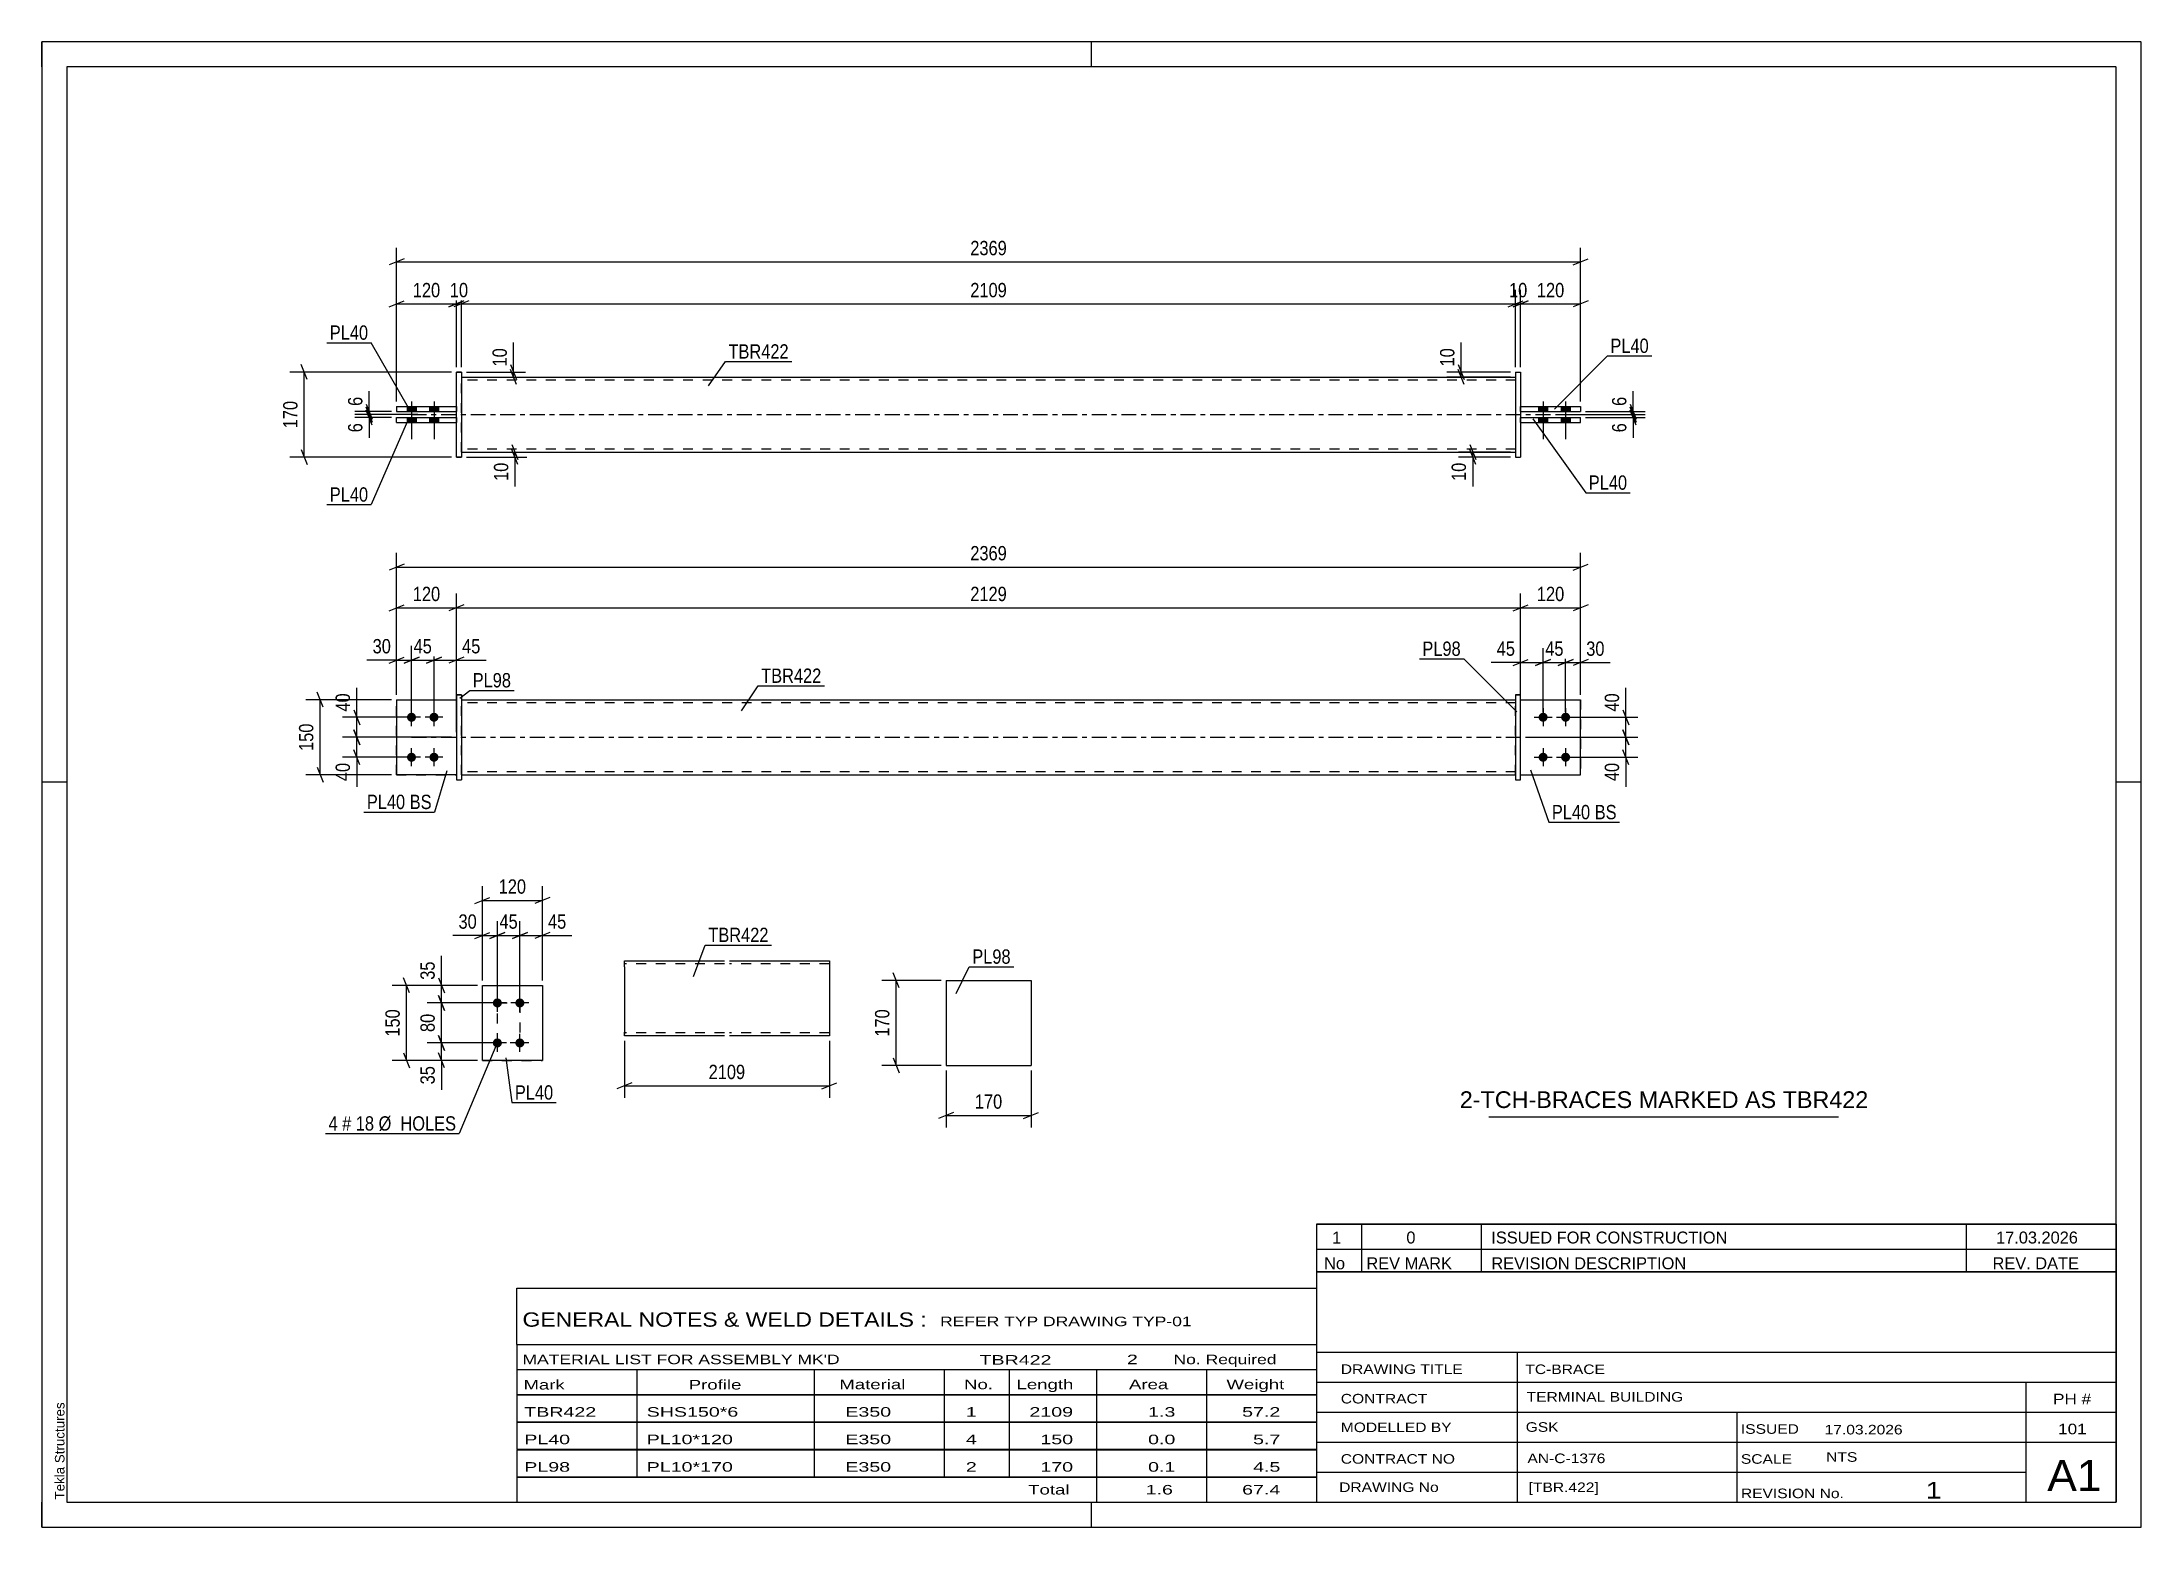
# Model space of a CAD drawing. Header units: millimetres. Extents: x 0 to 420, y 0 to 297.
import ezdxf

# ---------------------------------------------------------------- set-up
doc = ezdxf.new("R2010")
doc.units = ezdxf.units.MM
doc.linetypes.add('DXK_LINE_DOT2', pattern=[3.9198, 1.9599, -1.9599])
doc.linetypes.add('DXK_LINE_DOT3', pattern=[5.9187, 2.979, -0.9799, 0.9799, -0.9799])
doc.styles.add('Arial', font='ARIAL.TTF', dxfattribs={"height": 0.2})
doc.styles.add('Arial Narrow', font='ARIALN.TTF', dxfattribs={"height": 0.2})

# ---------------------------------------------------------------- blocks, each defined once
blk = doc.blocks.new('Unknown-580573990-1163')
at = {"color": 5, "linetype": 'Continuous'}
for p, q in [((420, 297), (0, 297)), ((0, 297), (0, 0)), ((0, 292), (0, 297)), ((210, 292), (210, 297)), ((420, 0), (420, 297)), ((415, 292), (5, 292)), ((5, 292), (5, 5)), ((415, 5), (415, 292)), ((5, 149), (0, 149)), ((420, 149), (415, 149)), ((0, 0), (0, 5)), ((5, 5), (415, 5)), ((210, 0), (210, 5)), ((0, 0), (420, 0))]:
    blk.add_line(p, q, dxfattribs=at)
at = {"color": 174, "linetype": 'Continuous', "style": 'Arial'}
blk.add_text('Tekla Structures', height=1.9102, rotation=90, dxfattribs=at).set_placement((4.5, 5.5))
blk = doc.blocks.new('Part-580573990-1761 - 1733')
at = {"color": 2, "linetype": 'Continuous'}
for p, q in [((70.94, 165.45), (82.94, 165.45)), ((70.94, 165.45), (70.94, 150.45)), ((82.94, 150.45), (70.94, 150.45)), ((70.94, 150.45), (70.94, 150.45))]:
    blk.add_line(p, q, dxfattribs=at)
at = {"color": 7, "linetype": 'DXK_LINE_DOT2'}
for p, q in [((70.94, 165.45), (82.94, 165.45)), ((82.94, 165.45), (82.94, 165.45)), ((82.94, 165.45), (82.94, 150.45)), ((70.94, 150.45), (82.94, 150.45))]:
    blk.add_line(p, q, dxfattribs=at)
blk = doc.blocks.new('Bolt-580573990-1735 - 1733')
at = {"linetype": 'Continuous'}
for points in [[(73.94, 162.85), (74.13, 162.83), (74.3, 162.78), (74.47, 162.68), (74.61, 162.56), (74.72, 162.4), (74.79, 162.23), (74.83, 162.05), (74.83, 161.86), (74.79, 161.68), (74.72, 161.5), (74.61, 161.35), (74.47, 161.23), (74.3, 161.13), (74.13, 161.07), (73.94, 161.05), (73.75, 161.07), (73.57, 161.13), (73.41, 161.23), (73.27, 161.35), (73.16, 161.5), (73.08, 161.68), (73.04, 161.86), (73.04, 162.05), (73.08, 162.23), (73.16, 162.4), (73.27, 162.56), (73.41, 162.68), (73.57, 162.78), (73.75, 162.83)], [(78.44, 162.85), (78.63, 162.83), (78.8, 162.78), (78.97, 162.68), (79.11, 162.56), (79.22, 162.4), (79.29, 162.23), (79.33, 162.05), (79.33, 161.86), (79.29, 161.68), (79.22, 161.5), (79.11, 161.35), (78.97, 161.23), (78.8, 161.13), (78.63, 161.07), (78.44, 161.05), (78.25, 161.07), (78.07, 161.13), (77.91, 161.23), (77.77, 161.35), (77.66, 161.5), (77.58, 161.68), (77.54, 161.86), (77.54, 162.05), (77.58, 162.23), (77.66, 162.4), (77.77, 162.56), (77.91, 162.68), (78.07, 162.78), (78.25, 162.83)], [(73.94, 154.85), (74.13, 154.83), (74.3, 154.78), (74.47, 154.68), (74.61, 154.56), (74.72, 154.4), (74.79, 154.23), (74.83, 154.05), (74.83, 153.86), (74.79, 153.68), (74.72, 153.5), (74.61, 153.35), (74.47, 153.23), (74.3, 153.13), (74.13, 153.07), (73.94, 153.05), (73.75, 153.07), (73.57, 153.13), (73.41, 153.23), (73.27, 153.35), (73.16, 153.5), (73.08, 153.68), (73.04, 153.86), (73.04, 154.05), (73.08, 154.23), (73.16, 154.4), (73.27, 154.56), (73.41, 154.68), (73.57, 154.78), (73.75, 154.83)], [(78.44, 154.85), (78.63, 154.83), (78.8, 154.78), (78.97, 154.68), (79.11, 154.56), (79.22, 154.4), (79.29, 154.23), (79.33, 154.05), (79.33, 153.86), (79.29, 153.68), (79.22, 153.5), (79.11, 153.35), (78.97, 153.23), (78.8, 153.13), (78.63, 153.07), (78.44, 153.05), (78.25, 153.07), (78.07, 153.13), (77.91, 153.23), (77.77, 153.35), (77.66, 153.5), (77.58, 153.68), (77.54, 153.86), (77.54, 154.05), (77.58, 154.23), (77.66, 154.4), (77.77, 154.56), (77.91, 154.68), (78.07, 154.78), (78.25, 154.83)]]:
    blk.add_hatch(color=1, dxfattribs=at).paths.add_polyline_path(points)
at = {"color": 1, "linetype": 'Continuous'}
for p, q in [((75.74, 161.95), (72.14, 161.95)), ((73.94, 160.15), (73.94, 163.75)), ((80.24, 161.95), (76.64, 161.95)), ((78.44, 160.15), (78.44, 163.75)), ((73.94, 152.15), (73.94, 155.75)), ((78.44, 152.15), (78.44, 155.75)), ((75.74, 153.95), (72.14, 153.95)), ((80.24, 153.95), (76.64, 153.95))]:
    blk.add_line(p, q, dxfattribs=at)
blk = doc.blocks.new('Bolt-580573990-1736 - 1733')
at = {"linetype": 'Continuous'}
for points in [[(300.37, 162.85), (300.55, 162.83), (300.73, 162.78), (300.89, 162.68), (301.03, 162.56), (301.14, 162.4), (301.22, 162.23), (301.26, 162.05), (301.26, 161.86), (301.22, 161.68), (301.14, 161.5), (301.03, 161.35), (300.89, 161.23), (300.73, 161.13), (300.55, 161.07), (300.37, 161.05), (300.18, 161.07), (300, 161.13), (299.84, 161.23), (299.7, 161.35), (299.59, 161.5), (299.51, 161.68), (299.47, 161.86), (299.47, 162.05), (299.51, 162.23), (299.59, 162.4), (299.7, 162.56), (299.84, 162.68), (300, 162.78), (300.18, 162.83)], [(304.87, 162.85), (305.05, 162.83), (305.23, 162.78), (305.39, 162.68), (305.53, 162.56), (305.64, 162.4), (305.72, 162.23), (305.76, 162.05), (305.76, 161.86), (305.72, 161.68), (305.64, 161.5), (305.53, 161.35), (305.39, 161.23), (305.23, 161.13), (305.05, 161.07), (304.87, 161.05), (304.68, 161.07), (304.5, 161.13), (304.34, 161.23), (304.2, 161.35), (304.09, 161.5), (304.01, 161.68), (303.97, 161.86), (303.97, 162.05), (304.01, 162.23), (304.09, 162.4), (304.2, 162.56), (304.34, 162.68), (304.5, 162.78), (304.68, 162.83)], [(300.37, 154.85), (300.55, 154.83), (300.73, 154.78), (300.89, 154.68), (301.03, 154.56), (301.14, 154.4), (301.22, 154.23), (301.26, 154.05), (301.26, 153.86), (301.22, 153.68), (301.14, 153.5), (301.03, 153.35), (300.89, 153.23), (300.73, 153.13), (300.55, 153.07), (300.37, 153.05), (300.18, 153.07), (300, 153.13), (299.84, 153.23), (299.7, 153.35), (299.59, 153.5), (299.51, 153.68), (299.47, 153.86), (299.47, 154.05), (299.51, 154.23), (299.59, 154.4), (299.7, 154.56), (299.84, 154.68), (300, 154.78), (300.18, 154.83)], [(304.87, 154.85), (305.05, 154.83), (305.23, 154.78), (305.39, 154.68), (305.53, 154.56), (305.64, 154.4), (305.72, 154.23), (305.76, 154.05), (305.76, 153.86), (305.72, 153.68), (305.64, 153.5), (305.53, 153.35), (305.39, 153.23), (305.23, 153.13), (305.05, 153.07), (304.87, 153.05), (304.68, 153.07), (304.5, 153.13), (304.34, 153.23), (304.2, 153.35), (304.09, 153.5), (304.01, 153.68), (303.97, 153.86), (303.97, 154.05), (304.01, 154.23), (304.09, 154.4), (304.2, 154.56), (304.34, 154.68), (304.5, 154.78), (304.68, 154.83)]]:
    blk.add_hatch(color=1, dxfattribs=at).paths.add_polyline_path(points)
at = {"color": 1, "linetype": 'Continuous'}
for p, q in [((298.57, 161.95), (302.17, 161.95)), ((300.37, 163.75), (300.37, 160.15)), ((303.07, 161.95), (306.67, 161.95)), ((304.87, 163.75), (304.87, 160.15)), ((300.37, 155.75), (300.37, 152.15)), ((304.87, 155.75), (304.87, 152.15)), ((298.57, 153.95), (302.17, 153.95)), ((303.07, 153.95), (306.67, 153.95))]:
    blk.add_line(p, q, dxfattribs=at)
blk = doc.blocks.new('Part-580573990-1741 - 1733')
at = {"color": 2, "linetype": 'Continuous'}
for p, q in [((83.94, 165.45), (294.87, 165.45)), ((83.94, 150.45), (294.87, 150.45))]:
    blk.add_line(p, q, dxfattribs=at)
at = {"color": 7, "linetype": 'DXK_LINE_DOT2'}
for p, q in [((83.94, 150.45), (83.94, 165.45)), ((294.87, 164.85), (83.94, 164.85)), ((294.87, 150.45), (294.87, 165.45)), ((294.87, 151.05), (83.94, 151.05))]:
    blk.add_line(p, q, dxfattribs=at)
at = {"color": 7, "linetype": 'DXK_LINE_DOT3'}
blk.add_line((73.94, 157.95), (304.87, 157.95), dxfattribs=at)
blk = doc.blocks.new('Part-580573990-1756 - 1733')
at = {"color": 2, "linetype": 'Continuous'}
for p, q in [((82.94, 166.46), (83.94, 166.46)), ((83.94, 166.45), (82.94, 166.45)), ((82.94, 166.45), (82.94, 149.45)), ((83.94, 166.45), (83.94, 149.45)), ((82.94, 149.45), (83.94, 149.45))]:
    blk.add_line(p, q, dxfattribs=at)
at = {"color": 7, "linetype": 'DXK_LINE_DOT2'}
for p, q in [((82.94, 166.45), (82.94, 166.46)), ((82.94, 166.46), (82.94, 166.45)), ((83.94, 166.46), (83.94, 166.45)), ((82.94, 149.46), (83.94, 149.46))]:
    blk.add_line(p, q, dxfattribs=at)
blk = doc.blocks.new('Part-580573990-1766 - 1733')
at = {"color": 7, "linetype": 'DXK_LINE_DOT2'}
for p, q in [((70.94, 165.45), (82.94, 165.45)), ((70.94, 165.45), (82.94, 165.45)), ((70.94, 150.45), (70.94, 165.45)), ((82.94, 165.45), (82.94, 165.45)), ((82.94, 165.45), (82.94, 150.45)), ((70.94, 150.45), (82.94, 150.45)), ((82.94, 150.45), (70.94, 150.45)), ((70.94, 150.45), (70.94, 150.45))]:
    blk.add_line(p, q, dxfattribs=at)
blk = doc.blocks.new('Part-580573990-1771 - 1733')
at = {"color": 2, "linetype": 'Continuous'}
for p, q in [((294.87, 166.46), (295.87, 166.46)), ((295.87, 166.45), (294.87, 166.45)), ((294.87, 166.45), (294.87, 149.45)), ((295.87, 149.45), (295.87, 166.45)), ((294.87, 149.45), (295.87, 149.45))]:
    blk.add_line(p, q, dxfattribs=at)
at = {"color": 7, "linetype": 'DXK_LINE_DOT2'}
for p, q in [((294.87, 166.46), (294.87, 166.45)), ((294.87, 166.45), (294.87, 166.46)), ((295.87, 166.45), (295.87, 166.46)), ((295.87, 166.46), (295.87, 166.45)), ((294.87, 149.46), (295.87, 149.46))]:
    blk.add_line(p, q, dxfattribs=at)
blk = doc.blocks.new('Part-580573990-1796 - 1733')
at = {"color": 2, "linetype": 'Continuous'}
for p, q in [((295.87, 165.45), (307.87, 165.45)), ((307.87, 165.45), (307.87, 165.45)), ((307.87, 150.45), (307.87, 165.45)), ((295.87, 150.45), (307.87, 150.45))]:
    blk.add_line(p, q, dxfattribs=at)
at = {"color": 7, "linetype": 'DXK_LINE_DOT2'}
for p, q in [((295.87, 165.45), (307.87, 165.45)), ((295.87, 150.45), (295.87, 165.45)), ((307.87, 165.45), (307.87, 165.45)), ((295.87, 150.45), (295.87, 150.45)), ((295.87, 150.45), (307.87, 150.45))]:
    blk.add_line(p, q, dxfattribs=at)
blk = doc.blocks.new('Part-580573990-1801 - 1733')
at = {"color": 7, "linetype": 'DXK_LINE_DOT2'}
for p, q in [((295.87, 165.45), (307.87, 165.45)), ((295.87, 150.45), (295.87, 165.45)), ((295.87, 165.45), (307.87, 165.45)), ((307.87, 165.45), (307.87, 165.45)), ((307.87, 165.45), (307.87, 150.45)), ((295.87, 150.45), (295.87, 150.45)), ((295.87, 150.45), (307.87, 150.45)), ((295.87, 150.45), (307.87, 150.45))]:
    blk.add_line(p, q, dxfattribs=at)
blk = doc.blocks.new('Part-580573990-1418 - 1390')
at = {"color": 2, "linetype": 'Continuous'}
for p, q in [((295.87, 224.09), (307.87, 224.09)), ((295.87, 224.09), (307.87, 224.09)), ((295.87, 223.09), (307.87, 223.09)), ((307.87, 224.09), (307.87, 223.09))]:
    blk.add_line(p, q, dxfattribs=at)
at = {"color": 7, "linetype": 'DXK_LINE_DOT2'}
for p, q in [((295.87, 223.09), (295.87, 224.09)), ((295.87, 223.09), (307.87, 223.09)), ((307.87, 224.09), (307.87, 224.09)), ((307.87, 224.09), (307.87, 224.09))]:
    blk.add_line(p, q, dxfattribs=at)
blk = doc.blocks.new('Part-580573990-1440 - 1390')
at = {"color": 2, "linetype": 'Continuous'}
for p, q in [((83.94, 229.99), (294.87, 229.99)), ((83.94, 214.99), (294.87, 214.99))]:
    blk.add_line(p, q, dxfattribs=at)
at = {"color": 7, "linetype": 'DXK_LINE_DOT2'}
for p, q in [((83.94, 214.99), (83.94, 229.99)), ((294.87, 229.39), (83.94, 229.39)), ((294.87, 229.99), (294.87, 214.99)), ((294.87, 215.59), (83.94, 215.59))]:
    blk.add_line(p, q, dxfattribs=at)
at = {"color": 7, "linetype": 'DXK_LINE_DOT3'}
blk.add_line((73.94, 222.49), (304.87, 222.49), dxfattribs=at)
blk = doc.blocks.new('Bolt-580573990-1424 - 1390')
at = {"linetype": 'Continuous'}
for points in [[(73.04, 223.09), (74.84, 223.09), (74.84, 224.09), (73.04, 224.09)], [(73.04, 223.09), (74.84, 223.09), (74.84, 224.09), (73.04, 224.09)], [(77.54, 223.09), (79.34, 223.09), (79.34, 224.09), (77.54, 224.09)], [(77.54, 223.09), (79.34, 223.09), (79.34, 224.09), (77.54, 224.09)], [(73.04, 220.89), (74.84, 220.89), (74.84, 221.89), (73.04, 221.89)], [(73.04, 220.89), (74.84, 220.89), (74.84, 221.89), (73.04, 221.89)], [(77.54, 220.89), (79.34, 220.89), (79.34, 221.89), (77.54, 221.89)], [(77.54, 220.89), (79.34, 220.89), (79.34, 221.89), (77.54, 221.89)]]:
    blk.add_hatch(color=1, dxfattribs=at).paths.add_polyline_path(points)
at = {"color": 1, "linetype": 'Continuous'}
for p, q in [((73.04, 224.09), (73.04, 223.09)), ((73.04, 224.09), (73.04, 223.09)), ((73.94, 225.09), (73.94, 217.59)), ((73.94, 225.09), (73.94, 217.59)), ((74.84, 224.09), (74.84, 223.09)), ((74.84, 224.09), (74.84, 223.09)), ((77.54, 224.09), (77.54, 223.09)), ((77.54, 224.09), (77.54, 223.09)), ((78.44, 225.09), (78.44, 217.59)), ((78.44, 225.09), (78.44, 217.59)), ((79.34, 224.09), (79.34, 223.09)), ((79.34, 224.09), (79.34, 223.09)), ((73.04, 221.89), (73.04, 220.89)), ((73.04, 221.89), (73.04, 220.89)), ((74.84, 221.89), (74.84, 220.89)), ((74.84, 221.89), (74.84, 220.89)), ((77.54, 221.89), (77.54, 220.89)), ((77.54, 221.89), (77.54, 220.89)), ((79.34, 221.89), (79.34, 220.89)), ((79.34, 221.89), (79.34, 220.89))]:
    blk.add_line(p, q, dxfattribs=at)
blk = doc.blocks.new('Bolt-580573990-1425 - 1390')
at = {"linetype": 'Continuous'}
for points in [[(301.27, 224.09), (299.47, 224.09), (299.47, 223.09), (301.27, 223.09)], [(301.27, 224.09), (299.47, 224.09), (299.47, 223.09), (301.27, 223.09)], [(305.77, 224.09), (303.97, 224.09), (303.97, 223.09), (305.77, 223.09)], [(305.77, 224.09), (303.97, 224.09), (303.97, 223.09), (305.77, 223.09)], [(301.27, 221.89), (299.47, 221.89), (299.47, 220.89), (301.27, 220.89)], [(301.27, 221.89), (299.47, 221.89), (299.47, 220.89), (301.27, 220.89)], [(305.77, 221.89), (303.97, 221.89), (303.97, 220.89), (305.77, 220.89)], [(305.77, 221.89), (303.97, 221.89), (303.97, 220.89), (305.77, 220.89)]]:
    blk.add_hatch(color=1, dxfattribs=at).paths.add_polyline_path(points)
at = {"color": 1, "linetype": 'Continuous'}
for p, q in [((299.47, 224.09), (299.47, 223.09)), ((299.47, 224.09), (299.47, 223.09)), ((300.37, 225.09), (300.37, 217.59)), ((300.37, 225.09), (300.37, 217.59)), ((301.27, 224.09), (301.27, 223.09)), ((301.27, 224.09), (301.27, 223.09)), ((303.97, 224.09), (303.97, 223.09)), ((303.97, 224.09), (303.97, 223.09)), ((304.87, 225.09), (304.87, 217.59)), ((304.87, 225.09), (304.87, 217.59)), ((305.77, 224.09), (305.77, 223.09)), ((305.77, 224.09), (305.77, 223.09)), ((299.47, 221.89), (299.47, 220.89)), ((299.47, 221.89), (299.47, 220.89)), ((301.27, 221.89), (301.27, 220.89)), ((301.27, 221.89), (301.27, 220.89)), ((303.97, 221.89), (303.97, 220.89)), ((303.97, 221.89), (303.97, 220.89)), ((305.77, 221.89), (305.77, 220.89)), ((305.77, 221.89), (305.77, 220.89))]:
    blk.add_line(p, q, dxfattribs=at)
blk = doc.blocks.new('Part-580573990-1445 - 1390')
at = {"color": 2, "linetype": 'Continuous'}
for p, q in [((295.87, 221.89), (307.87, 221.89)), ((295.87, 221.89), (307.87, 221.89)), ((295.87, 220.89), (307.87, 220.89)), ((307.87, 220.89), (307.87, 221.89))]:
    blk.add_line(p, q, dxfattribs=at)
at = {"color": 7, "linetype": 'DXK_LINE_DOT2'}
for p, q in [((295.87, 220.89), (295.87, 221.89)), ((295.87, 220.89), (307.87, 220.89)), ((307.87, 221.89), (307.87, 221.89)), ((307.87, 221.89), (307.87, 221.89))]:
    blk.add_line(p, q, dxfattribs=at)
blk = doc.blocks.new('Part-580573990-1446 - 1390')
at = {"color": 2, "linetype": 'Continuous'}
for p, q in [((294.87, 230.99), (295.87, 230.99)), ((294.87, 230.99), (295.87, 230.99)), ((294.87, 230.99), (294.87, 213.99)), ((295.87, 230.99), (295.87, 213.99)), ((294.87, 213.99), (295.87, 213.99))]:
    blk.add_line(p, q, dxfattribs=at)
at = {"color": 7, "linetype": 'DXK_LINE_DOT2'}
for p, q in [((294.87, 230.99), (294.87, 230.99)), ((294.87, 230.99), (294.87, 230.99)), ((295.87, 230.99), (295.87, 230.99)), ((294.87, 213.99), (295.87, 213.99)), ((295.87, 213.99), (295.87, 213.99))]:
    blk.add_line(p, q, dxfattribs=at)
blk = doc.blocks.new('Part-580573990-1451 - 1390')
at = {"color": 2, "linetype": 'Continuous'}
for p, q in [((70.94, 224.09), (82.94, 224.09)), ((70.94, 224.09), (82.94, 224.09)), ((70.94, 224.09), (70.94, 223.09)), ((70.94, 223.09), (82.94, 223.09))]:
    blk.add_line(p, q, dxfattribs=at)
at = {"color": 7, "linetype": 'DXK_LINE_DOT2'}
for p, q in [((70.94, 224.09), (70.94, 224.09)), ((70.94, 224.09), (70.94, 224.09)), ((70.94, 223.09), (82.94, 223.09)), ((82.94, 224.09), (82.94, 223.09))]:
    blk.add_line(p, q, dxfattribs=at)
blk = doc.blocks.new('Part-580573990-1456 - 1390')
at = {"color": 2, "linetype": 'Continuous'}
for p, q in [((70.94, 221.89), (82.94, 221.89)), ((70.94, 221.89), (82.94, 221.89)), ((70.94, 220.89), (70.94, 221.89)), ((70.94, 220.89), (82.94, 220.89))]:
    blk.add_line(p, q, dxfattribs=at)
at = {"color": 7, "linetype": 'DXK_LINE_DOT2'}
for p, q in [((70.94, 221.89), (70.94, 221.89)), ((70.94, 221.89), (70.94, 221.89)), ((70.94, 220.89), (82.94, 220.89)), ((82.94, 221.89), (82.94, 220.89))]:
    blk.add_line(p, q, dxfattribs=at)
blk = doc.blocks.new('Part-580573990-1457 - 1390')
at = {"color": 2, "linetype": 'Continuous'}
for p, q in [((83.94, 230.99), (82.94, 230.99)), ((82.94, 230.99), (83.94, 230.99)), ((82.94, 213.99), (82.94, 230.99)), ((83.94, 230.99), (83.94, 213.99)), ((83.94, 213.99), (82.94, 213.99))]:
    blk.add_line(p, q, dxfattribs=at)
at = {"color": 7, "linetype": 'DXK_LINE_DOT2'}
for p, q in [((82.94, 230.99), (82.94, 230.99)), ((82.94, 230.99), (82.94, 230.99)), ((83.94, 230.99), (83.94, 230.99)), ((83.94, 230.99), (83.94, 230.99)), ((82.94, 213.99), (83.94, 213.99)), ((82.94, 213.99), (82.94, 213.99))]:
    blk.add_line(p, q, dxfattribs=at)
blk = doc.blocks.new('Part-580573990-2157 - 2117')
at = {"color": 2, "linetype": 'Continuous'}
for p, q in [((88.12, 108.31), (100.12, 108.31)), ((88.12, 93.31), (88.12, 108.31)), ((100.12, 108.31), (100.12, 108.31)), ((100.12, 108.31), (100.12, 93.31)), ((100.12, 93.31), (88.12, 93.31)), ((88.12, 93.31), (88.12, 93.31))]:
    blk.add_line(p, q, dxfattribs=at)
at = {"color": 7, "linetype": 'DXK_LINE_DOT2'}
for p, q in [((88.12, 108.31), (100.12, 108.31)), ((88.12, 93.31), (100.12, 93.31)), ((88.12, 93.31), (88.12, 93.31))]:
    blk.add_line(p, q, dxfattribs=at)
blk = doc.blocks.new('Bolt-580573990-2152 - 2117')
at = {"linetype": 'Continuous'}
for points in [[(91.12, 103.91), (90.93, 103.93), (90.75, 103.99), (90.59, 104.09), (90.45, 104.21), (90.34, 104.36), (90.26, 104.54), (90.23, 104.72), (90.23, 104.91), (90.26, 105.09), (90.34, 105.26), (90.45, 105.42), (90.59, 105.54), (90.75, 105.64), (90.93, 105.69), (91.12, 105.71), (91.31, 105.69), (91.49, 105.64), (91.65, 105.54), (91.79, 105.42), (91.9, 105.26), (91.98, 105.09), (92.02, 104.91), (92.02, 104.72), (91.98, 104.54), (91.9, 104.36), (91.79, 104.21), (91.65, 104.09), (91.49, 103.99), (91.31, 103.93)], [(95.62, 103.91), (95.43, 103.93), (95.25, 103.99), (95.09, 104.09), (94.95, 104.21), (94.84, 104.36), (94.76, 104.54), (94.73, 104.72), (94.73, 104.91), (94.76, 105.09), (94.84, 105.26), (94.95, 105.42), (95.09, 105.54), (95.25, 105.64), (95.43, 105.69), (95.62, 105.71), (95.81, 105.69), (95.99, 105.64), (96.15, 105.54), (96.29, 105.42), (96.4, 105.26), (96.48, 105.09), (96.52, 104.91), (96.52, 104.72), (96.48, 104.54), (96.4, 104.36), (96.29, 104.21), (96.15, 104.09), (95.99, 103.99), (95.81, 103.93)], [(91.12, 95.91), (90.93, 95.93), (90.75, 95.99), (90.59, 96.09), (90.45, 96.21), (90.34, 96.36), (90.26, 96.54), (90.23, 96.72), (90.23, 96.91), (90.26, 97.09), (90.34, 97.26), (90.45, 97.42), (90.59, 97.54), (90.75, 97.64), (90.93, 97.69), (91.12, 97.71), (91.31, 97.69), (91.49, 97.64), (91.65, 97.54), (91.79, 97.42), (91.9, 97.26), (91.98, 97.09), (92.02, 96.91), (92.02, 96.72), (91.98, 96.54), (91.9, 96.36), (91.79, 96.21), (91.65, 96.09), (91.49, 95.99), (91.31, 95.93)], [(95.62, 95.91), (95.43, 95.93), (95.25, 95.99), (95.09, 96.09), (94.95, 96.21), (94.84, 96.36), (94.76, 96.54), (94.73, 96.72), (94.73, 96.91), (94.76, 97.09), (94.84, 97.26), (94.95, 97.42), (95.09, 97.54), (95.25, 97.64), (95.43, 97.69), (95.62, 97.71), (95.81, 97.69), (95.99, 97.64), (96.15, 97.54), (96.29, 97.42), (96.4, 97.26), (96.48, 97.09), (96.52, 96.91), (96.52, 96.72), (96.48, 96.54), (96.4, 96.36), (96.29, 96.21), (96.15, 96.09), (95.99, 95.99), (95.81, 95.93)]]:
    blk.add_hatch(color=1, dxfattribs=at).paths.add_polyline_path(points)
at = {"color": 1, "linetype": 'Continuous'}
for p, q in [((91.12, 103.01), (91.12, 106.61)), ((95.62, 103.01), (95.62, 106.61)), ((92.92, 104.81), (89.32, 104.81)), ((97.42, 104.81), (93.82, 104.81)), ((92.92, 96.81), (89.32, 96.81)), ((91.12, 95.01), (91.12, 98.61)), ((97.42, 96.81), (93.82, 96.81)), ((95.62, 95.01), (95.62, 98.61))]:
    blk.add_line(p, q, dxfattribs=at)
blk = doc.blocks.new('Part-580573990-2288 - 2282')
at = {"color": 2, "linetype": 'Continuous'}
for p, q in [((180.9, 109.31), (180.9, 92.31)), ((180.9, 109.31), (197.9, 109.31)), ((197.9, 109.31), (197.9, 92.31)), ((180.9, 92.31), (197.9, 92.31))]:
    blk.add_line(p, q, dxfattribs=at)
blk = doc.blocks.new('Part-580573990-2314 - 2307')
at = {"color": 2, "linetype": 'Continuous'}
for p, q in [((116.55, 112.03), (116.55, 113.23)), ((116.55, 113.23), (136.55, 113.23)), ((116.55, 112.03), (116.55, 98.97)), ((137.55, 113.23), (157.55, 113.23)), ((157.55, 113.23), (157.55, 113.14)), ((157.55, 113.14), (157.55, 112.03)), ((157.55, 112.03), (157.55, 98.23)), ((116.55, 98.32), (116.55, 98.97)), ((116.55, 98.23), (116.55, 98.32)), ((136.55, 98.23), (116.55, 98.23)), ((157.55, 98.23), (137.55, 98.23))]:
    blk.add_line(p, q, dxfattribs=at)
at = {"color": 7, "linetype": 'DXK_LINE_DOT2'}
for p, q in [((136.55, 112.63), (116.55, 112.63)), ((157.55, 112.63), (137.55, 112.63)), ((157.55, 112.88), (157.55, 112.03)), ((116.55, 98.97), (116.55, 98.58)), ((116.55, 98.83), (116.55, 98.88)), ((136.55, 98.83), (116.55, 98.83)), ((157.55, 98.83), (137.55, 98.83)), ((157.55, 98.88), (157.55, 98.97)), ((157.55, 98.83), (157.55, 98.88)), ((157.55, 98.83), (157.55, 98.88))]:
    blk.add_line(p, q, dxfattribs=at)
blk = doc.blocks.new('Rectangle-580573990-2267 - 2117')
at = {"color": 1, "linetype": 'DXK_LINE_DOT2'}
blk.add_lwpolyline([(91.12, 104.81), (95.62, 104.81), (95.62, 96.81), (91.12, 96.81), (91.12, 104.81)], close=True, dxfattribs=at)
blk = doc.blocks.new('StraightDimension-580573990-1850 - 1733')
at = {"color": 7, "linetype": 'Continuous'}
for p, q in [((70.94, 166.45), (70.94, 194.83)), ((307.87, 166.45), (307.87, 194.83)), ((72.44, 192.58), (69.44, 191.38)), ((70.94, 191.98), (307.87, 191.98)), ((306.37, 191.38), (309.37, 192.58))]:
    blk.add_line(p, q, dxfattribs=at)
at = {"color": 0}
blk.add_wipeout([(193.66, 192.73), (193.66, 196.93), (185.15, 196.93), (185.15, 192.73)], dxfattribs=at)
at = {"color": 3, "style": 'Arial Narrow'}
blk.add_text('2369', height=2.863, dxfattribs=at).set_placement((185.75, 193.33))
blk = doc.blocks.new('StraightDimension-580573990-1879 - 1733')
at = {"color": 7, "linetype": 'Continuous'}
for p, q in [((305.87, 161.95), (319.31, 161.95)), ((316.31, 163.45), (317.51, 160.45)), ((316.91, 157.95), (316.91, 161.95)), ((296.87, 157.95), (319.31, 157.95)), ((317.51, 156.45), (316.31, 159.45))]:
    blk.add_line(p, q, dxfattribs=at)
at = {"color": 0}
blk.add_wipeout([(316.16, 167.34), (311.96, 167.34), (311.96, 162.48), (316.16, 162.48)], dxfattribs=at)
at = {"color": 7, "linetype": 'Continuous'}
blk.add_line((316.91, 161.95), (316.91, 167.86), dxfattribs=at)
blk.add_line((316.91, 161.95), (316.91, 167.86), dxfattribs=at)
at = {"color": 3, "style": 'Arial Narrow'}
blk.add_text('40', height=2.863, rotation=90.0002, dxfattribs=at).set_placement((315.56, 163.08))
blk = doc.blocks.new('StraightDimension-580573990-1994 - 1733')
at = {"color": 7, "linetype": 'Continuous'}
for p, q in [((81.94, 157.95), (60.12, 157.95)), ((62.37, 159.45), (63.57, 156.45)), ((63.57, 152.45), (62.37, 155.45)), ((62.97, 153.95), (62.97, 157.95)), ((72.94, 153.95), (60.12, 153.95))]:
    blk.add_line(p, q, dxfattribs=at)
at = {"color": 0}
blk.add_wipeout([(62.22, 153.43), (58.02, 153.43), (58.02, 148.57), (62.22, 148.57)], dxfattribs=at)
at = {"color": 7, "linetype": 'Continuous'}
blk.add_line((62.97, 153.95), (62.97, 148.05), dxfattribs=at)
blk.add_line((62.97, 153.95), (62.97, 148.05), dxfattribs=at)
at = {"color": 3, "style": 'Arial Narrow'}
blk.add_text('40', height=2.863, rotation=90.0002, dxfattribs=at).set_placement((61.62, 149.17))
blk = doc.blocks.new('StraightDimension-580573990-1923 - 1733')
at = {"color": 7, "linetype": 'Continuous'}
for p, q in [((70.94, 166.45), (70.94, 186.68)), ((82.94, 158.95), (82.94, 186.68)), ((69.44, 183.23), (72.44, 184.43)), ((70.94, 183.83), (82.94, 183.83)), ((84.44, 184.43), (81.44, 183.23))]:
    blk.add_line(p, q, dxfattribs=at)
at = {"color": 0}
blk.add_wipeout([(80.28, 184.58), (80.28, 188.78), (73.6, 188.78), (73.6, 184.58)], dxfattribs=at)
at = {"color": 3, "style": 'Arial Narrow'}
blk.add_text('120', height=2.863, dxfattribs=at).set_placement((74.2, 185.18))
blk = doc.blocks.new('StraightDimension-580573990-1804 - 1733')
at = {"color": 7, "linetype": 'Continuous'}
for p, q in [((303.37, 172.29), (306.37, 173.49)), ((304.87, 162.95), (304.87, 175.74)), ((304.87, 172.89), (307.87, 172.89)), ((309.37, 173.49), (306.37, 172.29)), ((307.87, 166.45), (307.87, 175.74))]:
    blk.add_line(p, q, dxfattribs=at)
at = {"color": 0}
blk.add_wipeout([(313.25, 173.64), (313.25, 177.84), (308.39, 177.84), (308.39, 173.64)], dxfattribs=at)
at = {"color": 7, "linetype": 'Continuous'}
blk.add_line((307.87, 172.89), (313.77, 172.89), dxfattribs=at)
blk.add_line((307.87, 172.89), (313.77, 172.89), dxfattribs=at)
at = {"color": 3, "style": 'Arial Narrow'}
blk.add_text('30', height=2.863, dxfattribs=at).set_placement((308.99, 174.24))
blk = doc.blocks.new('StraightDimension-580573990-1820 - 1733')
at = {"color": 7, "linetype": 'Continuous'}
for p, q in [((298.87, 172.29), (301.87, 173.49)), ((300.37, 162.95), (300.37, 175.74)), ((300.37, 172.89), (304.87, 172.89)), ((306.37, 173.49), (303.37, 172.29)), ((304.87, 162.95), (304.87, 175.74))]:
    blk.add_line(p, q, dxfattribs=at)
at = {"color": 0}
blk.add_wipeout([(305.04, 173.64), (305.04, 177.84), (300.19, 177.84), (300.19, 173.64)], dxfattribs=at)
at = {"color": 3, "style": 'Arial Narrow'}
blk.add_text('45', height=2.863, dxfattribs=at).set_placement((300.79, 174.24))
blk = doc.blocks.new('StraightDimension-580573990-1833 - 1733')
at = {"color": 7, "linetype": 'Continuous'}
for p, q in [((294.37, 172.29), (297.37, 173.49)), ((295.87, 166.45), (295.87, 175.74)), ((295.87, 172.89), (300.37, 172.89)), ((301.87, 173.49), (298.87, 172.29)), ((300.37, 162.95), (300.37, 175.74))]:
    blk.add_line(p, q, dxfattribs=at)
at = {"color": 0}
blk.add_wipeout([(295.34, 173.64), (295.34, 177.84), (290.48, 177.84), (290.48, 173.64)], dxfattribs=at)
at = {"color": 7, "linetype": 'Continuous'}
blk.add_line((295.87, 172.89), (289.96, 172.89), dxfattribs=at)
blk.add_line((295.87, 172.89), (289.96, 172.89), dxfattribs=at)
at = {"color": 3, "style": 'Arial Narrow'}
blk.add_text('45', height=2.863, dxfattribs=at).set_placement((291.08, 174.24))
blk = doc.blocks.new('StraightDimension-580573990-1870 - 1733')
at = {"color": 7, "linetype": 'Continuous'}
for p, q in [((296.87, 157.95), (319.31, 157.95)), ((316.31, 159.45), (317.51, 156.45)), ((317.51, 152.45), (316.31, 155.45)), ((316.91, 153.95), (316.91, 157.95)), ((305.87, 153.95), (319.31, 153.95))]:
    blk.add_line(p, q, dxfattribs=at)
at = {"color": 0}
blk.add_wipeout([(316.16, 153.43), (311.96, 153.43), (311.96, 148.57), (316.16, 148.57)], dxfattribs=at)
at = {"color": 7, "linetype": 'Continuous'}
blk.add_line((316.91, 153.95), (316.91, 148.05), dxfattribs=at)
blk.add_line((316.91, 153.95), (316.91, 148.05), dxfattribs=at)
at = {"color": 3, "style": 'Arial Narrow'}
blk.add_text('40', height=2.863, rotation=90.0002, dxfattribs=at).set_placement((315.56, 149.17))
blk = doc.blocks.new('StraightDimension-580573990-1889 - 1733')
at = {"color": 7, "linetype": 'Continuous'}
for p, q in [((295.87, 166.45), (295.87, 186.68)), ((307.87, 166.45), (307.87, 186.68)), ((294.37, 183.23), (297.37, 184.43)), ((295.87, 183.83), (307.87, 183.83)), ((309.37, 184.43), (306.37, 183.23))]:
    blk.add_line(p, q, dxfattribs=at)
at = {"color": 0}
blk.add_wipeout([(305.21, 184.58), (305.21, 188.78), (298.52, 188.78), (298.52, 184.58)], dxfattribs=at)
at = {"color": 3, "style": 'Arial Narrow'}
blk.add_text('120', height=2.863, dxfattribs=at).set_placement((299.12, 185.18))
blk = doc.blocks.new('StraightDimension-580573990-1908 - 1733')
at = {"color": 7, "linetype": 'Continuous'}
for p, q in [((82.94, 158.95), (82.94, 186.68)), ((295.87, 166.45), (295.87, 186.68)), ((84.44, 184.43), (81.44, 183.23)), ((82.94, 183.83), (295.87, 183.83)), ((294.37, 183.23), (297.37, 184.43))]:
    blk.add_line(p, q, dxfattribs=at)
at = {"color": 0}
blk.add_wipeout([(193.66, 184.58), (193.66, 188.78), (185.15, 188.78), (185.15, 184.58)], dxfattribs=at)
at = {"color": 3, "style": 'Arial Narrow'}
blk.add_text('2129', height=2.863, dxfattribs=at).set_placement((185.75, 185.18))
blk = doc.blocks.new('StraightDimension-580573990-1939 - 1733')
at = {"color": 7, "linetype": 'Continuous'}
for p, q in [((76.94, 172.78), (79.94, 173.98)), ((78.44, 162.95), (78.44, 176.23)), ((78.44, 173.38), (82.94, 173.38)), ((84.44, 173.98), (81.44, 172.78)), ((82.94, 166.45), (82.94, 176.23))]:
    blk.add_line(p, q, dxfattribs=at)
at = {"color": 0}
blk.add_wipeout([(88.32, 174.13), (88.32, 178.33), (83.46, 178.33), (83.46, 174.13)], dxfattribs=at)
at = {"color": 7, "linetype": 'Continuous'}
blk.add_line((82.94, 173.38), (88.85, 173.38), dxfattribs=at)
blk.add_line((82.94, 173.38), (88.85, 173.38), dxfattribs=at)
at = {"color": 3, "style": 'Arial Narrow'}
blk.add_text('45', height=2.863, dxfattribs=at).set_placement((84.06, 174.73))
blk = doc.blocks.new('StraightDimension-580573990-1955 - 1733')
at = {"color": 7, "linetype": 'Continuous'}
for p, q in [((72.44, 172.78), (75.44, 173.98)), ((73.94, 162.95), (73.94, 176.23)), ((73.94, 173.38), (78.44, 173.38)), ((79.94, 173.98), (76.94, 172.78)), ((78.44, 162.95), (78.44, 176.23))]:
    blk.add_line(p, q, dxfattribs=at)
at = {"color": 0}
blk.add_wipeout([(78.62, 174.13), (78.62, 178.33), (73.76, 178.33), (73.76, 174.13)], dxfattribs=at)
at = {"color": 3, "style": 'Arial Narrow'}
blk.add_text('45', height=2.863, dxfattribs=at).set_placement((74.36, 174.73))
blk = doc.blocks.new('StraightDimension-580573990-1968 - 1733')
at = {"color": 7, "linetype": 'Continuous'}
for p, q in [((69.44, 172.78), (72.44, 173.98)), ((70.94, 166.45), (70.94, 176.23)), ((70.94, 173.38), (73.94, 173.38)), ((75.44, 173.98), (72.44, 172.78)), ((73.94, 162.95), (73.94, 176.23))]:
    blk.add_line(p, q, dxfattribs=at)
at = {"color": 0}
blk.add_wipeout([(70.41, 174.13), (70.41, 178.33), (65.56, 178.33), (65.56, 174.13)], dxfattribs=at)
at = {"color": 7, "linetype": 'Continuous'}
blk.add_line((70.94, 173.38), (65.03, 173.38), dxfattribs=at)
blk.add_line((70.94, 173.38), (65.03, 173.38), dxfattribs=at)
at = {"color": 3, "style": 'Arial Narrow'}
blk.add_text('30', height=2.863, dxfattribs=at).set_placement((66.16, 174.73))
blk = doc.blocks.new('StraightDimension-580573990-1985 - 1733')
at = {"color": 7, "linetype": 'Continuous'}
for p, q in [((72.94, 161.95), (60.12, 161.95)), ((62.37, 163.45), (63.57, 160.45)), ((62.97, 157.95), (62.97, 161.95)), ((81.94, 157.95), (60.12, 157.95)), ((63.57, 156.45), (62.37, 159.45))]:
    blk.add_line(p, q, dxfattribs=at)
at = {"color": 0}
blk.add_wipeout([(62.22, 167.34), (58.02, 167.34), (58.02, 162.48), (62.22, 162.48)], dxfattribs=at)
at = {"color": 7, "linetype": 'Continuous'}
blk.add_line((62.97, 161.95), (62.97, 167.86), dxfattribs=at)
blk.add_line((62.97, 161.95), (62.97, 167.86), dxfattribs=at)
at = {"color": 3, "style": 'Arial Narrow'}
blk.add_text('40', height=2.863, rotation=90.0002, dxfattribs=at).set_placement((61.62, 163.08))
blk = doc.blocks.new('StraightDimension-580573990-2004 - 1733')
at = {"color": 7, "linetype": 'Continuous'}
for p, q in [((69.94, 165.45), (52.79, 165.45)), ((56.24, 163.95), (55.04, 166.95)), ((55.64, 150.45), (55.64, 165.45)), ((55.04, 151.95), (56.24, 148.95)), ((69.94, 150.45), (52.79, 150.45))]:
    blk.add_line(p, q, dxfattribs=at)
at = {"color": 0}
blk.add_wipeout([(54.89, 161.3), (50.69, 161.3), (50.69, 154.61), (54.89, 154.61)], dxfattribs=at)
at = {"color": 3, "style": 'Arial Narrow'}
blk.add_text('150', height=2.863, rotation=90.0002, dxfattribs=at).set_placement((54.29, 155.21))
blk = doc.blocks.new('StraightDimension-580573990-1645 - 1390')
at = {"color": 7, "linetype": 'Continuous'}
for p, q in [((308.87, 223.09), (320.77, 223.09)), ((317.77, 224.59), (318.97, 221.59)), ((318.97, 220.99), (317.77, 223.99)), ((318.37, 222.49), (318.37, 223.09)), ((303.62, 222.49), (320.77, 222.49))]:
    blk.add_line(p, q, dxfattribs=at)
at = {"color": 0}
blk.add_wipeout([(317.62, 226.64), (313.42, 226.64), (313.42, 223.61), (317.62, 223.61)], dxfattribs=at)
at = {"color": 7, "linetype": 'Continuous'}
blk.add_line((318.37, 223.09), (318.37, 227.17), dxfattribs=at)
blk.add_line((318.37, 223.09), (318.37, 227.17), dxfattribs=at)
at = {"color": 3, "style": 'Arial Narrow'}
blk.add_text('6', height=2.86, rotation=90.0002, dxfattribs=at).set_placement((317.02, 224.21))
blk = doc.blocks.new('StraightDimension-580573990-1634 - 1390')
at = {"color": 7, "linetype": 'Continuous'}
for p, q in [((93.76, 232.49), (94.96, 229.49)), ((94.96, 228.49), (93.76, 231.49)), ((84.94, 230.99), (96.76, 230.99)), ((84.94, 229.99), (96.76, 229.99)), ((94.36, 229.99), (94.36, 230.99))]:
    blk.add_line(p, q, dxfattribs=at)
at = {"color": 0}
blk.add_wipeout([(93.61, 236.37), (89.41, 236.37), (89.41, 231.51), (93.61, 231.51)], dxfattribs=at)
at = {"color": 7, "linetype": 'Continuous'}
blk.add_line((94.36, 230.99), (94.36, 236.89), dxfattribs=at)
blk.add_line((94.36, 230.99), (94.36, 236.89), dxfattribs=at)
at = {"color": 3, "style": 'Arial Narrow'}
blk.add_text('10', height=2.863, rotation=90.0002, dxfattribs=at).set_placement((93.01, 232.11))
blk = doc.blocks.new('StraightDimension-580573990-1665 - 1390')
at = {"color": 7, "linetype": 'Continuous'}
for p, q in [((53.07, 229.49), (51.87, 232.49)), ((81.94, 230.99), (49.62, 230.99)), ((52.47, 213.99), (52.47, 230.99)), ((51.87, 215.49), (53.07, 212.49)), ((81.94, 213.99), (49.62, 213.99))]:
    blk.add_line(p, q, dxfattribs=at)
at = {"color": 0}
blk.add_wipeout([(51.72, 225.83), (47.52, 225.83), (47.52, 219.14), (51.72, 219.14)], dxfattribs=at)
at = {"color": 3, "style": 'Arial Narrow'}
blk.add_text('170', height=2.863, rotation=90.0002, dxfattribs=at).set_placement((51.12, 219.74))
blk = doc.blocks.new('StraightDimension-580573990-1603 - 1390')
at = {"color": 7, "linetype": 'Continuous'}
for p, q in [((69.44, 244), (72.44, 245.2)), ((70.94, 225.09), (70.94, 247.45)), ((70.94, 244.6), (82.94, 244.6)), ((84.44, 245.2), (81.44, 244)), ((82.94, 231.99), (82.94, 247.45))]:
    blk.add_line(p, q, dxfattribs=at)
at = {"color": 0}
blk.add_wipeout([(80.28, 245.35), (80.28, 249.55), (73.6, 249.55), (73.6, 245.35)], dxfattribs=at)
at = {"color": 3, "style": 'Arial Narrow'}
blk.add_text('120', height=2.863, dxfattribs=at).set_placement((74.2, 245.95))
blk = doc.blocks.new('StraightDimension-580573990-1533 - 1390')
at = {"color": 7, "linetype": 'Continuous'}
for p, q in [((293.87, 214.99), (283.42, 214.99)), ((285.67, 216.49), (286.87, 213.49)), ((286.87, 212.49), (285.67, 215.49)), ((286.27, 213.99), (286.27, 214.99)), ((293.87, 213.99), (283.42, 213.99))]:
    blk.add_line(p, q, dxfattribs=at)
at = {"color": 0}
blk.add_wipeout([(285.52, 213.46), (281.32, 213.46), (281.32, 208.61), (285.52, 208.61)], dxfattribs=at)
at = {"color": 7, "linetype": 'Continuous'}
blk.add_line((286.27, 213.99), (286.27, 208.08), dxfattribs=at)
blk.add_line((286.27, 213.99), (286.27, 208.08), dxfattribs=at)
at = {"color": 3, "style": 'Arial Narrow'}
blk.add_text('10', height=2.863, rotation=90.0002, dxfattribs=at).set_placement((284.92, 209.21))
blk = doc.blocks.new('StraightDimension-580573990-1547 - 1390')
at = {"color": 7, "linetype": 'Continuous'}
for p, q in [((283.36, 232.49), (284.56, 229.49)), ((284.56, 228.49), (283.36, 231.49)), ((293.87, 230.99), (281.11, 230.99)), ((293.87, 229.99), (281.11, 229.99)), ((283.96, 229.99), (283.96, 230.99))]:
    blk.add_line(p, q, dxfattribs=at)
at = {"color": 0}
blk.add_wipeout([(283.21, 236.37), (279.01, 236.37), (279.01, 231.51), (283.21, 231.51)], dxfattribs=at)
at = {"color": 7, "linetype": 'Continuous'}
blk.add_line((283.96, 230.99), (283.96, 236.89), dxfattribs=at)
blk.add_line((283.96, 230.99), (283.96, 236.89), dxfattribs=at)
at = {"color": 3, "style": 'Arial Narrow'}
blk.add_text('10', height=2.863, rotation=90.0002, dxfattribs=at).set_placement((282.61, 232.11))
blk = doc.blocks.new('StraightDimension-580573990-1562 - 1390')
at = {"color": 7, "linetype": 'Continuous'}
for p, q in [((72.44, 253.61), (69.44, 252.41)), ((70.94, 225.09), (70.94, 255.86)), ((70.94, 253.01), (307.87, 253.01)), ((306.37, 252.41), (309.37, 253.61)), ((307.87, 225.09), (307.87, 255.86))]:
    blk.add_line(p, q, dxfattribs=at)
at = {"color": 0}
blk.add_wipeout([(193.66, 253.76), (193.66, 257.96), (185.15, 257.96), (185.15, 253.76)], dxfattribs=at)
at = {"color": 3, "style": 'Arial Narrow'}
blk.add_text('2369', height=2.863, dxfattribs=at).set_placement((185.75, 254.36))
blk = doc.blocks.new('StraightDimension-580573990-1573 - 1390')
at = {"color": 7, "linetype": 'Continuous'}
for p, q in [((293.37, 244), (296.37, 245.2)), ((297.37, 245.2), (294.37, 244)), ((294.87, 231.99), (294.87, 247.45)), ((294.87, 244.6), (295.87, 244.6)), ((295.87, 231.99), (295.87, 247.45))]:
    blk.add_line(p, q, dxfattribs=at)
at = {"color": 0}
blk.add_wipeout([(297.79, 245.35), (297.79, 249.55), (292.94, 249.55), (292.94, 245.35)], dxfattribs=at)
at = {"color": 3, "style": 'Arial Narrow'}
blk.add_text('10', height=2.863, dxfattribs=at).set_placement((293.54, 245.95))
blk = doc.blocks.new('StraightDimension-580573990-1583 - 1390')
at = {"color": 7, "linetype": 'Continuous'}
for p, q in [((85.44, 245.2), (82.44, 244)), ((83.94, 231.99), (83.94, 247.45)), ((83.94, 244.6), (294.87, 244.6)), ((293.37, 244), (296.37, 245.2)), ((294.87, 231.99), (294.87, 247.45))]:
    blk.add_line(p, q, dxfattribs=at)
at = {"color": 0}
blk.add_wipeout([(193.66, 245.35), (193.66, 249.55), (185.15, 249.55), (185.15, 245.35)], dxfattribs=at)
at = {"color": 3, "style": 'Arial Narrow'}
blk.add_text('2109', height=2.863, dxfattribs=at).set_placement((185.75, 245.95))
blk = doc.blocks.new('StraightDimension-580573990-1593 - 1390')
at = {"color": 7, "linetype": 'Continuous'}
for p, q in [((81.44, 244), (84.44, 245.2)), ((85.44, 245.2), (82.44, 244)), ((82.94, 231.99), (82.94, 247.45)), ((82.94, 244.6), (83.94, 244.6)), ((83.94, 231.99), (83.94, 247.45))]:
    blk.add_line(p, q, dxfattribs=at)
at = {"color": 0}
blk.add_wipeout([(85.87, 245.35), (85.87, 249.55), (81.01, 249.55), (81.01, 245.35)], dxfattribs=at)
at = {"color": 3, "style": 'Arial Narrow'}
blk.add_text('10', height=2.863, dxfattribs=at).set_placement((81.61, 245.95))
blk = doc.blocks.new('StraightDimension-580573990-1613 - 1390')
at = {"color": 7, "linetype": 'Continuous'}
for p, q in [((294.37, 244), (297.37, 245.2)), ((295.87, 231.99), (295.87, 247.45)), ((295.87, 244.6), (307.87, 244.6)), ((309.37, 245.2), (306.37, 244)), ((307.87, 225.09), (307.87, 247.45))]:
    blk.add_line(p, q, dxfattribs=at)
at = {"color": 0}
blk.add_wipeout([(305.21, 245.35), (305.21, 249.55), (298.52, 249.55), (298.52, 245.35)], dxfattribs=at)
at = {"color": 3, "style": 'Arial Narrow'}
blk.add_text('120', height=2.863, dxfattribs=at).set_placement((299.12, 245.95))
blk = doc.blocks.new('StraightDimension-580573990-1624 - 1390')
at = {"color": 7, "linetype": 'Continuous'}
for p, q in [((84.94, 214.99), (97.04, 214.99)), ((94.04, 216.49), (95.24, 213.49)), ((95.24, 212.49), (94.04, 215.49)), ((94.64, 213.99), (94.64, 214.99)), ((84.94, 213.99), (97.04, 213.99))]:
    blk.add_line(p, q, dxfattribs=at)
at = {"color": 0}
blk.add_wipeout([(93.89, 213.46), (89.69, 213.46), (89.69, 208.61), (93.89, 208.61)], dxfattribs=at)
at = {"color": 7, "linetype": 'Continuous'}
blk.add_line((94.64, 213.99), (94.64, 208.08), dxfattribs=at)
blk.add_line((94.64, 213.99), (94.64, 208.08), dxfattribs=at)
at = {"color": 3, "style": 'Arial Narrow'}
blk.add_text('10', height=2.863, rotation=90.0002, dxfattribs=at).set_placement((93.29, 209.21))
blk = doc.blocks.new('StraightDimension-580573990-1656 - 1390')
at = {"color": 7, "linetype": 'Continuous'}
for p, q in [((317.77, 223.99), (318.97, 220.99)), ((318.97, 220.39), (317.77, 223.39)), ((303.62, 222.49), (320.77, 222.49)), ((308.87, 221.89), (320.77, 221.89)), ((318.37, 221.89), (318.37, 222.49))]:
    blk.add_line(p, q, dxfattribs=at)
at = {"color": 0}
blk.add_wipeout([(317.62, 221.36), (313.42, 221.36), (313.42, 218.33), (317.62, 218.33)], dxfattribs=at)
at = {"color": 7, "linetype": 'Continuous'}
blk.add_line((318.37, 221.89), (318.37, 217.81), dxfattribs=at)
blk.add_line((318.37, 221.89), (318.37, 217.81), dxfattribs=at)
at = {"color": 3, "style": 'Arial Narrow'}
blk.add_text('6', height=2.86, rotation=90.0002, dxfattribs=at).set_placement((317.02, 218.93))
blk = doc.blocks.new('StraightDimension-580573990-1676 - 1390')
at = {"color": 7, "linetype": 'Continuous'}
for p, q in [((64.86, 223.99), (66.06, 220.99)), ((66.06, 220.39), (64.86, 223.39)), ((75.19, 222.49), (62.61, 222.49)), ((69.94, 221.89), (62.61, 221.89)), ((65.46, 221.89), (65.46, 222.49))]:
    blk.add_line(p, q, dxfattribs=at)
at = {"color": 0}
blk.add_wipeout([(64.71, 221.36), (60.51, 221.36), (60.51, 218.34), (64.71, 218.34)], dxfattribs=at)
at = {"color": 7, "linetype": 'Continuous'}
blk.add_line((65.46, 221.89), (65.46, 217.81), dxfattribs=at)
blk.add_line((65.46, 221.89), (65.46, 217.81), dxfattribs=at)
at = {"color": 3, "style": 'Arial Narrow'}
blk.add_text('6', height=2.86, rotation=90.0002, dxfattribs=at).set_placement((64.11, 218.94))
blk = doc.blocks.new('StraightDimension-580573990-1686 - 1390')
at = {"color": 7, "linetype": 'Continuous'}
for p, q in [((69.94, 223.09), (62.61, 223.09)), ((64.86, 224.59), (66.06, 221.59)), ((66.06, 220.99), (64.86, 223.99)), ((65.46, 222.49), (65.46, 223.09)), ((75.19, 222.49), (62.61, 222.49))]:
    blk.add_line(p, q, dxfattribs=at)
at = {"color": 0}
blk.add_wipeout([(64.71, 226.64), (60.51, 226.64), (60.51, 223.61), (64.71, 223.61)], dxfattribs=at)
at = {"color": 7, "linetype": 'Continuous'}
blk.add_line((65.46, 223.09), (65.46, 227.17), dxfattribs=at)
blk.add_line((65.46, 223.09), (65.46, 227.17), dxfattribs=at)
at = {"color": 3, "style": 'Arial Narrow'}
blk.add_text('6', height=2.86, rotation=90.0002, dxfattribs=at).set_placement((64.11, 224.21))
blk = doc.blocks.new('StraightDimension-580573990-2160 - 2117')
at = {"color": 7, "linetype": 'Continuous'}
for p, q in [((88.12, 109.31), (88.12, 128.16)), ((100.12, 109.31), (100.12, 128.16)), ((86.62, 124.71), (89.62, 125.91)), ((88.12, 125.31), (100.12, 125.31)), ((101.62, 125.91), (98.62, 124.71))]:
    blk.add_line(p, q, dxfattribs=at)
at = {"color": 0}
blk.add_wipeout([(97.46, 126.06), (97.46, 130.26), (90.78, 130.26), (90.78, 126.06)], dxfattribs=at)
at = {"color": 3, "style": 'Arial Narrow'}
blk.add_text('120', height=2.863, dxfattribs=at).set_placement((91.38, 126.66))
blk = doc.blocks.new('StraightDimension-580573990-2177 - 2117')
at = {"color": 7, "linetype": 'Continuous'}
for p, q in [((89.62, 117.71), (92.62, 118.91)), ((91.12, 105.81), (91.12, 121.16)), ((91.12, 118.31), (95.62, 118.31)), ((97.12, 118.91), (94.12, 117.71)), ((95.62, 105.81), (95.62, 121.16))]:
    blk.add_line(p, q, dxfattribs=at)
at = {"color": 0}
blk.add_wipeout([(95.8, 119.06), (95.8, 123.26), (90.94, 123.26), (90.94, 119.06)], dxfattribs=at)
at = {"color": 3, "style": 'Arial Narrow'}
blk.add_text('45', height=2.863, dxfattribs=at).set_placement((91.54, 119.66))
blk = doc.blocks.new('StraightDimension-580573990-2187 - 2117')
at = {"color": 7, "linetype": 'Continuous'}
for p, q in [((86.62, 117.71), (89.62, 118.91)), ((88.12, 109.31), (88.12, 121.16)), ((88.12, 118.31), (91.12, 118.31)), ((92.62, 118.91), (89.62, 117.71)), ((91.12, 105.81), (91.12, 121.16))]:
    blk.add_line(p, q, dxfattribs=at)
at = {"color": 0}
blk.add_wipeout([(87.6, 119.06), (87.6, 123.26), (82.74, 123.26), (82.74, 119.06)], dxfattribs=at)
at = {"color": 7, "linetype": 'Continuous'}
blk.add_line((88.12, 118.31), (82.21, 118.31), dxfattribs=at)
blk.add_line((88.12, 118.31), (82.21, 118.31), dxfattribs=at)
at = {"color": 3, "style": 'Arial Narrow'}
blk.add_text('30', height=2.863, dxfattribs=at).set_placement((83.34, 119.66))
blk = doc.blocks.new('StraightDimension-580573990-2200 - 2117')
at = {"color": 7, "linetype": 'Continuous'}
for p, q in [((94.12, 117.71), (97.12, 118.91)), ((95.62, 105.81), (95.62, 121.16)), ((95.62, 118.31), (100.12, 118.31)), ((101.62, 118.91), (98.62, 117.71)), ((100.12, 109.31), (100.12, 121.16))]:
    blk.add_line(p, q, dxfattribs=at)
at = {"color": 0}
blk.add_wipeout([(105.5, 119.06), (105.5, 123.26), (100.65, 123.26), (100.65, 119.06)], dxfattribs=at)
at = {"color": 7, "linetype": 'Continuous'}
blk.add_line((100.12, 118.31), (106.03, 118.31), dxfattribs=at)
blk.add_line((100.12, 118.31), (106.03, 118.31), dxfattribs=at)
at = {"color": 3, "style": 'Arial Narrow'}
blk.add_text('45', height=2.863, dxfattribs=at).set_placement((101.25, 119.66))
blk = doc.blocks.new('StraightDimension-580573990-2214 - 2117')
at = {"color": 7, "linetype": 'Continuous'}
for p, q in [((73.53, 106.81), (72.33, 109.81)), ((87.12, 108.31), (70.08, 108.31)), ((72.93, 93.31), (72.93, 108.31)), ((87.12, 93.31), (70.08, 93.31)), ((72.33, 94.81), (73.53, 91.81))]:
    blk.add_line(p, q, dxfattribs=at)
at = {"color": 0}
blk.add_wipeout([(72.18, 104.16), (67.98, 104.16), (67.98, 97.47), (72.18, 97.47)], dxfattribs=at)
at = {"color": 3, "style": 'Arial Narrow'}
blk.add_text('150', height=2.863, rotation=90.0002, dxfattribs=at).set_placement((71.58, 98.07))
blk = doc.blocks.new('StraightDimension-580573990-2231 - 2117')
at = {"color": 7, "linetype": 'Continuous'}
for p, q in [((90.12, 96.81), (77.08, 96.81)), ((79.33, 98.31), (80.53, 95.31)), ((79.93, 93.31), (79.93, 96.81)), ((87.12, 93.31), (77.08, 93.31)), ((80.53, 91.81), (79.33, 94.81))]:
    blk.add_line(p, q, dxfattribs=at)
at = {"color": 0}
blk.add_wipeout([(79.18, 92.79), (74.98, 92.79), (74.98, 87.93), (79.18, 87.93)], dxfattribs=at)
at = {"color": 7, "linetype": 'Continuous'}
blk.add_line((79.93, 93.31), (79.93, 87.41), dxfattribs=at)
blk.add_line((79.93, 93.31), (79.93, 87.41), dxfattribs=at)
at = {"color": 3, "style": 'Arial Narrow'}
blk.add_text('35', height=2.863, rotation=90.0002, dxfattribs=at).set_placement((78.58, 88.53))
blk = doc.blocks.new('StraightDimension-580573990-2244 - 2117')
at = {"color": 7, "linetype": 'Continuous'}
for p, q in [((79.33, 106.31), (80.53, 103.31)), ((90.12, 104.81), (77.08, 104.81)), ((79.93, 96.81), (79.93, 104.81)), ((90.12, 96.81), (77.08, 96.81)), ((80.53, 95.31), (79.33, 98.31))]:
    blk.add_line(p, q, dxfattribs=at)
at = {"color": 0}
blk.add_wipeout([(79.18, 103.24), (74.98, 103.24), (74.98, 98.39), (79.18, 98.39)], dxfattribs=at)
at = {"color": 3, "style": 'Arial Narrow'}
blk.add_text('80', height=2.863, rotation=90.0002, dxfattribs=at).set_placement((78.58, 98.99))
blk = doc.blocks.new('StraightDimension-580573990-2254 - 2117')
at = {"color": 7, "linetype": 'Continuous'}
for p, q in [((79.33, 109.81), (80.53, 106.81)), ((87.12, 108.31), (77.08, 108.31)), ((80.53, 103.31), (79.33, 106.31)), ((79.93, 104.81), (79.93, 108.31)), ((90.12, 104.81), (77.08, 104.81))]:
    blk.add_line(p, q, dxfattribs=at)
at = {"color": 0}
blk.add_wipeout([(79.18, 113.7), (74.98, 113.7), (74.98, 108.84), (79.18, 108.84)], dxfattribs=at)
at = {"color": 7, "linetype": 'Continuous'}
blk.add_line((79.93, 108.31), (79.93, 114.22), dxfattribs=at)
blk.add_line((79.93, 108.31), (79.93, 114.22), dxfattribs=at)
at = {"color": 3, "style": 'Arial Narrow'}
blk.add_text('35', height=2.863, rotation=90.0002, dxfattribs=at).set_placement((78.58, 109.44))
blk = doc.blocks.new('StraightDimension-580573990-2290 - 2282')
at = {"color": 7, "linetype": 'Continuous'}
for p, q in [((179.9, 109.31), (168.05, 109.31)), ((171.5, 107.81), (170.3, 110.81)), ((170.9, 92.31), (170.9, 109.31)), ((170.3, 93.81), (171.5, 90.81)), ((179.9, 92.31), (168.05, 92.31))]:
    blk.add_line(p, q, dxfattribs=at)
at = {"color": 0}
blk.add_wipeout([(170.15, 104.16), (165.95, 104.16), (165.95, 97.47), (170.15, 97.47)], dxfattribs=at)
at = {"color": 3, "style": 'Arial Narrow'}
blk.add_text('170', height=2.863, rotation=90.0002, dxfattribs=at).set_placement((169.55, 98.07))
blk = doc.blocks.new('StraightDimension-580573990-2299 - 2282')
at = {"color": 7, "linetype": 'Continuous'}
for p, q in [((180.9, 91.31), (180.9, 79.91)), ((197.9, 91.31), (197.9, 79.91)), ((182.4, 82.91), (179.4, 81.71)), ((180.9, 82.31), (197.9, 82.31)), ((196.4, 81.71), (199.4, 82.91))]:
    blk.add_line(p, q, dxfattribs=at)
at = {"color": 0}
blk.add_wipeout([(192.74, 83.06), (192.74, 87.26), (186.06, 87.26), (186.06, 83.06)], dxfattribs=at)
at = {"color": 3, "style": 'Arial Narrow'}
blk.add_text('170', height=2.863, dxfattribs=at).set_placement((186.66, 83.66))
blk = doc.blocks.new('StraightDimension-580573990-2317 - 2307')
at = {"color": 7, "linetype": 'Continuous'}
for p, q in [((116.55, 97.23), (116.55, 85.83)), ((157.55, 97.23), (157.55, 85.83)), ((118.05, 88.83), (115.05, 87.63)), ((116.55, 88.23), (157.55, 88.23)), ((156.05, 87.63), (159.05, 88.83))]:
    blk.add_line(p, q, dxfattribs=at)
at = {"color": 0}
blk.add_wipeout([(141.3, 88.98), (141.3, 93.18), (132.79, 93.18), (132.79, 88.98)], dxfattribs=at)
at = {"color": 3, "style": 'Arial Narrow'}
blk.add_text('2109', height=2.863, dxfattribs=at).set_placement((133.39, 89.58))
blk = doc.blocks.new('Unknown-580573990-3678')
at = {"color": 7, "linetype": 'Continuous'}
for p, q in [((255, 51.05), (255, 5)), ((255, 51.05), (415, 51.05)), ((415, 51), (415, 5)), ((255, 35), (415, 35)), ((295.14, 35), (295.14, 5)), ((255, 29), (415, 29)), ((397, 5.05), (397, 29.05)), ((255, 23), (415, 23)), ((339.14, 23), (339.14, 5)), ((255, 17), (415, 17)), ((255, 11), (397, 11)), ((255, 5), (415, 5))]:
    blk.add_line(p, q, dxfattribs=at)
at = {"color": 7, "style": 'Arial Narrow'}
for s, height, width, p in [('DRAWING TITLE', 1.9089, 1.425378, (259.88, 30.61)), ('TC-BRACE', 1.909, 1.425378, (296.81, 30.59)), ('CONTRACT', 1.909, 1.425378, (259.88, 24.71)), ('TERMINAL BUILDING', 1.9089, 1.425378, (297.06, 25.07)), ('MODELLED BY', 1.9089, 1.425378, (259.88, 18.98)), ('GSK', 1.909, 1.425378, (296.88, 19.04)), ('ISSUED', 1.909, 1.425378, (339.94, 18.64)), ('17.03.2026', 1.909, 1.425378, (356.69, 18.52)), ('CONTRACT NO', 1.9089, 1.425378, (259.88, 12.66)), ('AN-C-1376', 1.909, 1.425378, (297.23, 12.78)), ('SCALE', 1.909, 1.425378, (339.94, 12.65)), ('A1', 6.204, 1.25, (401.24, 7.2)), ('DRAWING No', 1.909, 1.425378, (259.56, 7)), ('[TBR.422]', 1.909, 1.425378, (297.46, 6.99)), ('1', 3.34, 1.5, (376.91, 5.68)), ('REVISION No.', 1.9089, 1.425378, (339.94, 5.77))]:
    blk.add_text(s, height=height, dxfattribs=dict(at, width=width)).set_placement(p)
at = {"color": 7, "linetype": 'Continuous', "style": 'Arial Narrow'}
for s, height, width, p in [('PH #', 2.1, 1.42538, (402.4, 24.55)), ('101', 2.1, 1.42538, (403.41, 18.55)), ('NTS', 1.909, 1.425378, (357, 13.05))]:
    blk.add_text(s, height=height, dxfattribs=dict(at, width=width)).set_placement(p)
blk = doc.blocks.new('Unknown-580573990-3679')
at = {"color": 7, "linetype": 'Continuous'}
for p, q in [((255, 60.55), (415, 60.55)), ((415, 60.55), (255, 60.55)), ((255, 60.55), (255, 55.55)), ((264, 60.55), (264, 55.55)), ((288, 60.55), (288, 55.55)), ((385, 60.55), (385, 55.55)), ((415, 60.55), (415, 55.55)), ((255, 55.55), (415, 55.55)), ((255, 55.55), (255, 51.05)), ((255, 55.55), (415, 55.55)), ((264, 55.55), (264, 51.05)), ((288, 55.55), (288, 51.05)), ((385, 55.55), (385, 51.05)), ((415, 55.55), (415, 51.05)), ((415, 51.05), (255, 51.05))]:
    blk.add_line(p, q, dxfattribs=at)
at = {"color": 7, "linetype": 'Continuous', "style": 'Arial Narrow'}
for s, height, width, p in [('1', 2.39, 1.196471, (258.16, 56.7)), ('0', 2.39, 1.196471, (273, 56.7)), ('ISSUED FOR CONSTRUCTION', 2.3861, 1.196471, (290, 56.7)), ('17.03.2026', 2.386, 1.196471, (391, 56.7)), ('No', 2.386, 1.2, (256.54, 51.55)), ('REV MARK', 2.386, 1.2, (265, 51.55)), ('REVISION DESCRIPTION', 2.3861, 1.2, (290, 51.55)), ('REV. DATE', 2.386, 1.2, (390.28, 51.55))]:
    blk.add_text(s, height=height, dxfattribs=dict(at, width=width)).set_placement(p)
blk = doc.blocks.new('Unknown-580573990-3680')
at = {"color": 7, "linetype": 'Continuous'}
for p, q in [((95, 47.75), (255, 47.75)), ((95, 36.5), (95, 47.75)), ((255, 47.75), (255, 36.5)), ((95, 36.5), (255, 36.5)), ((95, 36.5), (95, 31.5)), ((255, 36.5), (255, 31.5)), ((95, 31.5), (255, 31.5)), ((95, 31.5), (95, 26.5)), ((119, 31.5), (119, 26.5)), ((154.5, 31.5), (154.5, 26.5)), ((180.5, 31.5), (180.5, 26.5)), ((193.5, 31.5), (193.5, 26.5)), ((211, 31.5), (211, 26.5)), ((233, 31.5), (233, 26.5)), ((255, 31.5), (255, 26.5)), ((95, 26.5), (255, 26.5)), ((95, 26.45), (95, 21.05)), ((95, 26.45), (255, 26.45)), ((119, 26.5), (119, 21)), ((154.5, 26.5), (154.5, 21)), ((180.5, 26.5), (180.5, 21)), ((193.5, 26.5), (193.5, 21)), ((211, 26.5), (211, 21)), ((233, 26.5), (233, 21)), ((255, 26.45), (255, 21.05)), ((95, 21.05), (255, 21.05)), ((119, 21), (119, 15.5)), ((154.5, 21), (154.5, 15.5)), ((180.5, 21), (180.5, 15.5)), ((193.5, 21), (193.5, 15.5)), ((211, 21), (211, 15.5)), ((233, 21), (233, 15.5)), ((95, 20.95), (95, 15.55)), ((95, 20.95), (255, 20.95)), ((255, 20.95), (255, 15.55)), ((95, 15.55), (255, 15.55)), ((95, 15.45), (95, 10.05)), ((95, 15.45), (255, 15.45)), ((119, 15.5), (119, 10)), ((154.5, 15.5), (154.5, 10)), ((180.5, 15.5), (180.5, 10)), ((193.5, 15.5), (193.5, 10)), ((211, 15.5), (211, 10)), ((233, 15.5), (233, 10)), ((255, 15.45), (255, 10.05)), ((95, 10.05), (255, 10.05)), ((95, 10), (255, 10)), ((95, 10), (95, 5)), ((211, 10), (211, 5)), ((233, 10), (233, 5)), ((255, 10), (255, 5)), ((95, 5), (255, 5))]:
    blk.add_line(p, q, dxfattribs=at)
at = {"color": 7, "style": 'Arial Narrow'}
for s, height, width, p in [('GENERAL NOTES & WELD DETAILS :', 2.8633, 1.4, (96.15, 40.06)), ('REFER TYP DRAWING TYP-01', 1.9089, 1.6, (179.7, 40.16)), ("MATERIAL LIST FOR ASSEMBLY MK'D", 1.9089, 1.6, (96.15, 32.56)), ('TBR422', 1.909, 1.794707, (187.59, 32.47)), ('2', 1.91, 1.794707, (217.08, 32.56)), ('No. Required', 1.9089, 1.6, (226.41, 32.56)), ('Mark', 1.909, 1.7, (96.34, 27.5)), ('Profile', 1.909, 1.7, (129.41, 27.5)), ('Material', 1.909, 1.7, (159.54, 27.56)), ('No.', 1.909, 1.7, (184.5, 27.56)), ('Length', 1.909, 1.7, (195, 27.56)), ('Area', 1.909, 1.7, (217.5, 27.56)), ('Weight', 1.909, 1.7, (237, 27.56))]:
    blk.add_text(s, height=height, dxfattribs=dict(at, width=width)).set_placement(p)
at = {"color": 7, "linetype": 'Continuous', "style": 'Arial Narrow'}
for s, height, width, p in [('TBR422', 1.909, 1.794707, (96.5, 22.06)), ('SHS150*6', 1.909, 1.794707, (121, 22.06)), ('E350', 1.909, 1.794707, (160.74, 22.06)), ('1', 1.91, 1.794707, (184.86, 22.06)), ('2109', 1.909, 1.794707, (197.58, 22.06)), ('1.3', 1.909, 1.794707, (221.32, 22.06)), ('57.2', 1.909, 1.794707, (240.14, 22.06)), ('PL40', 1.909, 1.794707, (96.5, 16.56)), ('PL10*120', 1.909, 1.794707, (121, 16.56)), ('E350', 1.909, 1.794707, (160.74, 16.56)), ('4', 1.91, 1.794707, (184.86, 16.56)), ('150', 1.909, 1.794707, (199.77, 16.56)), ('0.0', 1.909, 1.794707, (221.32, 16.56)), ('5.7', 1.909, 1.794707, (242.33, 16.56)), ('PL98', 1.909, 1.794707, (96.5, 11.06)), ('PL10*170', 1.909, 1.794707, (121, 11.06)), ('E350', 1.909, 1.794707, (160.74, 11.06)), ('2', 1.91, 1.794707, (184.86, 11.06)), ('170', 1.909, 1.794707, (199.77, 11.06)), ('0.1', 1.909, 1.794707, (221.32, 11.06)), ('4.5', 1.909, 1.794707, (242.33, 11.06)), ('Total', 1.909, 1.7, (197.33, 6.5)), ('1.6', 1.909, 1.794707, (220.83, 6.5)), ('67.4', 1.909, 1.794707, (240.14, 6.5))]:
    blk.add_text(s, height=height, dxfattribs=dict(at, width=width)).set_placement(p)
blk = doc.blocks.new('Unknown-580573990-3681')
at = {"color": 7, "linetype": 'Continuous'}
blk.add_line((289.5, 82.05), (359.5, 82.05), dxfattribs=at)
at = {"color": 7, "style": 'Arial'}
blk.add_text('2-TCH-BRACES MARKED AS TBR422', height=3.3428, dxfattribs=at).set_placement((283.69, 83.8))
blk = doc.blocks.new('Mark-580573990-1737 - 1733')
at = {"color": 0}
blk.add_wipeout([(155.95, 168.83), (155.95, 171.83), (143.9, 171.83), (143.9, 168.83)], dxfattribs=at)
blk.add_wipeout([(155.95, 168.83), (155.95, 171.83), (143.9, 171.83), (143.9, 168.83)], dxfattribs=at)
at = {"color": 30, "linetype": 'Continuous'}
for p, q in [((140, 163.26), (143.3, 168.23)), ((143.3, 168.23), (156.55, 168.23))]:
    blk.add_line(p, q, dxfattribs=at)
at = {"color": 3, "style": 'Arial Narrow'}
blk.add_text('TBR422', height=2.863, dxfattribs=at).set_placement((143.9, 168.83))
blk = doc.blocks.new('Mark-580573990-1752 - 1733')
at = {"color": 0}
blk.add_wipeout([(93.85, 167.92), (93.85, 170.92), (86.18, 170.92), (86.18, 167.92)], dxfattribs=at)
blk.add_wipeout([(93.85, 167.92), (93.85, 170.92), (86.18, 170.92), (86.18, 167.92)], dxfattribs=at)
at = {"color": 30, "linetype": 'Continuous'}
for p, q in [((83.63, 165.77), (85.58, 167.32)), ((85.58, 167.32), (94.45, 167.32))]:
    blk.add_line(p, q, dxfattribs=at)
at = {"color": 3, "style": 'Arial Narrow'}
blk.add_text('PL98', height=2.863, dxfattribs=at).set_placement((86.18, 167.92))
blk = doc.blocks.new('Mark-580573990-1767 - 1733')
at = {"color": 0}
blk.add_wipeout([(283.89, 174.23), (283.89, 177.23), (276.21, 177.23), (276.21, 174.23)], dxfattribs=at)
blk.add_wipeout([(283.89, 174.23), (283.89, 177.23), (276.21, 177.23), (276.21, 174.23)], dxfattribs=at)
at = {"color": 30, "linetype": 'Continuous'}
for p in [(275.61, 173.63), (295.09, 163.03)]:
    blk.add_line(p, (284.49, 173.63), dxfattribs=at)
at = {"color": 3, "style": 'Arial Narrow'}
blk.add_text('PL98', height=2.863, dxfattribs=at).set_placement((276.21, 174.23))
blk = doc.blocks.new('MarkSet-580573990-2039 - 1733')
at = {"color": 0}
blk.add_wipeout([(72.68, 143.59), (72.68, 146.59), (65, 146.59), (65, 143.59)], dxfattribs=at)
blk.add_wipeout([(72.68, 143.59), (72.68, 146.59), (65, 146.59), (65, 143.59)], dxfattribs=at)
blk.add_wipeout([(77.96, 143.59), (77.96, 146.59), (73.58, 146.59), (73.58, 143.59)], dxfattribs=at)
blk.add_wipeout([(77.96, 143.59), (77.96, 146.59), (73.58, 146.59), (73.58, 143.59)], dxfattribs=at)
at = {"color": 30, "linetype": 'Continuous'}
for p in [(80.98, 151.23), (64.4, 142.99)]:
    blk.add_line(p, (78.56, 142.99), dxfattribs=at)
at = {"color": 3, "style": 'Arial Narrow'}
for s, p in [('PL40', (65, 143.59)), ('BS', (73.58, 143.59))]:
    blk.add_text(s, height=2.863, dxfattribs=at).set_placement(p)
blk = doc.blocks.new('MarkSet-580573990-2045 - 1733')
at = {"color": 0}
blk.add_wipeout([(309.79, 141.55), (309.79, 144.55), (302.11, 144.55), (302.11, 141.55)], dxfattribs=at)
blk.add_wipeout([(309.79, 141.55), (309.79, 144.55), (302.11, 144.55), (302.11, 141.55)], dxfattribs=at)
at = {"color": 30, "linetype": 'Continuous'}
blk.add_line((297.87, 151.42), (301.51, 140.95), dxfattribs=at)
at = {"color": 0}
blk.add_wipeout([(315.07, 141.55), (315.07, 144.55), (310.69, 144.55), (310.69, 141.55)], dxfattribs=at)
blk.add_wipeout([(315.07, 141.55), (315.07, 144.55), (310.69, 144.55), (310.69, 141.55)], dxfattribs=at)
at = {"color": 30, "linetype": 'Continuous'}
blk.add_line((301.51, 140.95), (315.67, 140.95), dxfattribs=at)
at = {"color": 3, "style": 'Arial Narrow'}
for s, p in [('PL40', (302.11, 141.55)), ('BS', (310.69, 141.55))]:
    blk.add_text(s, height=2.863, dxfattribs=at).set_placement(p)
blk = doc.blocks.new('Mark-580573990-1413 - 1390')
at = {"color": 0}
blk.add_wipeout([(321.5, 234.81), (321.5, 237.81), (313.83, 237.81), (313.83, 234.81)], dxfattribs=at)
blk.add_wipeout([(321.5, 234.81), (321.5, 237.81), (313.83, 237.81), (313.83, 234.81)], dxfattribs=at)
at = {"color": 30, "linetype": 'Continuous'}
for p, q in [((302.62, 223.6), (313.23, 234.21)), ((313.23, 234.21), (322.1, 234.21))]:
    blk.add_line(p, q, dxfattribs=at)
at = {"color": 3, "style": 'Arial Narrow'}
blk.add_text('PL40', height=2.863, dxfattribs=at).set_placement((313.83, 234.81))
blk = doc.blocks.new('Mark-580573990-1441 - 1390')
at = {"color": 0}
blk.add_wipeout([(317.18, 207.45), (317.18, 210.45), (309.5, 210.45), (309.5, 207.45)], dxfattribs=at)
blk.add_wipeout([(317.18, 207.45), (317.18, 210.45), (309.5, 210.45), (309.5, 207.45)], dxfattribs=at)
at = {"color": 30, "linetype": 'Continuous'}
for p, q in [((298.29, 221.66), (308.9, 206.85)), ((308.9, 206.85), (317.78, 206.85))]:
    blk.add_line(p, q, dxfattribs=at)
at = {"color": 3, "style": 'Arial Narrow'}
blk.add_text('PL40', height=2.863, dxfattribs=at).set_placement((309.5, 207.45))
blk = doc.blocks.new('Mark-580573990-1436 - 1390')
at = {"color": 0}
blk.add_wipeout([(149.42, 233.68), (149.42, 236.68), (137.36, 236.68), (137.36, 233.68)], dxfattribs=at)
blk.add_wipeout([(149.42, 233.68), (149.42, 236.68), (137.36, 236.68), (137.36, 233.68)], dxfattribs=at)
at = {"color": 30, "linetype": 'Continuous'}
for p, q in [((133.39, 228.23), (136.76, 233.08)), ((136.76, 233.08), (150.02, 233.08))]:
    blk.add_line(p, q, dxfattribs=at)
at = {"color": 3, "style": 'Arial Narrow'}
blk.add_text('TBR422', height=2.863, dxfattribs=at).set_placement((137.36, 233.68))
blk = doc.blocks.new('Mark-580573990-1447 - 1390')
at = {"color": 0}
blk.add_wipeout([(65.27, 237.45), (65.27, 240.45), (57.59, 240.45), (57.59, 237.45)], dxfattribs=at)
blk.add_wipeout([(65.27, 237.45), (65.27, 240.45), (57.59, 240.45), (57.59, 237.45)], dxfattribs=at)
at = {"color": 30, "linetype": 'Continuous'}
for p in [(56.99, 236.85), (73.37, 223.86)]:
    blk.add_line(p, (65.87, 236.85), dxfattribs=at)
at = {"color": 3, "style": 'Arial Narrow'}
blk.add_text('PL40', height=2.863, dxfattribs=at).set_placement((57.59, 237.45))
blk = doc.blocks.new('Mark-580573990-1452 - 1390')
at = {"color": 0}
blk.add_wipeout([(65.27, 205.07), (65.27, 208.07), (57.59, 208.07), (57.59, 205.07)], dxfattribs=at)
blk.add_wipeout([(65.27, 205.07), (65.27, 208.07), (57.59, 208.07), (57.59, 205.07)], dxfattribs=at)
at = {"color": 30, "linetype": 'Continuous'}
for p in [(73.37, 221.66), (56.99, 204.47)]:
    blk.add_line(p, (65.87, 204.47), dxfattribs=at)
at = {"color": 3, "style": 'Arial Narrow'}
blk.add_text('PL40', height=2.863, dxfattribs=at).set_placement((57.59, 205.07))
blk = doc.blocks.new('Mark-580573990-2148 - 2117')
at = {"color": 0}
blk.add_wipeout([(59.16, 79.28), (59.16, 82.28), (57.34, 82.28), (57.34, 79.28)], dxfattribs=at)
blk.add_wipeout([(59.16, 79.28), (59.16, 82.28), (57.34, 82.28), (57.34, 79.28)], dxfattribs=at)
blk.add_wipeout([(61.89, 79.28), (61.89, 82.28), (60.06, 82.28), (60.06, 79.28)], dxfattribs=at)
blk.add_wipeout([(61.89, 79.28), (61.89, 82.28), (60.06, 82.28), (60.06, 79.28)], dxfattribs=at)
at = {"color": 3, "style": 'Arial Narrow'}
blk.add_text('4', height=2.86, dxfattribs=at).set_placement((57.34, 79.28))
at = {"color": 0}
blk.add_wipeout([(66.45, 79.28), (66.45, 82.28), (62.79, 82.28), (62.79, 79.28)], dxfattribs=at)
blk.add_wipeout([(66.45, 79.28), (66.45, 82.28), (62.79, 82.28), (62.79, 79.28)], dxfattribs=at)
at = {"color": 3, "style": 'Arial Narrow'}
blk.add_text('#', height=2.86, dxfattribs=at).set_placement((60.06, 79.28))
at = {"color": 0}
blk.add_wipeout([(82.88, 79.28), (82.88, 82.28), (67.35, 82.28), (67.35, 79.28)], dxfattribs=at)
blk.add_wipeout([(82.88, 79.28), (82.88, 82.28), (67.35, 82.28), (67.35, 79.28)], dxfattribs=at)
at = {"color": 7, "linetype": 'Continuous'}
for p in [(91.17, 96.94), (56.74, 78.68)]:
    blk.add_line(p, (83.48, 78.68), dxfattribs=at)
at = {"color": 3, "style": 'Arial Narrow'}
for s, p in [('18', (62.79, 79.28)), ('Ø  HOLES', (67.35, 79.28))]:
    blk.add_text(s, height=2.863, dxfattribs=at).set_placement(p)
blk = doc.blocks.new('Mark-580573990-2153 - 2117')
at = {"color": 0}
blk.add_wipeout([(102.3, 85.48), (102.3, 88.48), (94.62, 88.48), (94.62, 85.48)], dxfattribs=at)
blk.add_wipeout([(102.3, 85.48), (102.3, 88.48), (94.62, 88.48), (94.62, 85.48)], dxfattribs=at)
at = {"color": 30, "linetype": 'Continuous'}
for p, q in [((92.84, 93.84), (94.02, 84.88)), ((94.02, 84.88), (102.9, 84.88))]:
    blk.add_line(p, q, dxfattribs=at)
at = {"color": 3, "style": 'Arial Narrow'}
blk.add_text('PL40', height=2.863, dxfattribs=at).set_placement((94.62, 85.48))
blk = doc.blocks.new('Mark-580573990-2284 - 2282')
at = {"color": 0}
blk.add_wipeout([(193.83, 112.65), (193.83, 115.65), (186.15, 115.65), (186.15, 112.65)], dxfattribs=at)
blk.add_wipeout([(193.83, 112.65), (193.83, 115.65), (186.15, 115.65), (186.15, 112.65)], dxfattribs=at)
at = {"color": 30, "linetype": 'Continuous'}
for p, q in [((182.92, 106.69), (185.55, 112.05)), ((185.55, 112.05), (194.43, 112.05))]:
    blk.add_line(p, q, dxfattribs=at)
at = {"color": 3, "style": 'Arial Narrow'}
blk.add_text('PL98', height=2.863, dxfattribs=at).set_placement((186.15, 112.65))
blk = doc.blocks.new('Mark-580573990-2310 - 2307')
at = {"color": 0}
blk.add_wipeout([(145.39, 116.99), (145.39, 119.99), (133.33, 119.99), (133.33, 116.99)], dxfattribs=at)
blk.add_wipeout([(145.39, 116.99), (145.39, 119.99), (133.33, 119.99), (133.33, 116.99)], dxfattribs=at)
at = {"color": 30, "linetype": 'Continuous'}
for p, q in [((130.37, 110.08), (132.73, 116.39)), ((132.73, 116.39), (145.99, 116.39))]:
    blk.add_line(p, q, dxfattribs=at)
at = {"color": 3, "style": 'Arial Narrow'}
blk.add_text('TBR422', height=2.863, dxfattribs=at).set_placement((133.33, 116.99))

msp = doc.modelspace()

# ---------------------------------------------------------------- block references
for name in ['Unknown-580573990-1163', 'Part-580573990-1440 - 1390', 'Part-580573990-1457 - 1390', 'Part-580573990-1446 - 1390', 'Part-580573990-1451 - 1390', 'Bolt-580573990-1424 - 1390', 'Part-580573990-1418 - 1390', 'Bolt-580573990-1425 - 1390', 'Part-580573990-1456 - 1390', 'Part-580573990-1445 - 1390', 'Part-580573990-1761 - 1733', 'Part-580573990-1766 - 1733', 'Part-580573990-1741 - 1733', 'Part-580573990-1756 - 1733', 'Part-580573990-1771 - 1733', 'Part-580573990-1796 - 1733', 'Part-580573990-1801 - 1733', 'Bolt-580573990-1735 - 1733', 'Bolt-580573990-1736 - 1733', 'Part-580573990-2314 - 2307', 'Part-580573990-2288 - 2282', 'Part-580573990-2157 - 2117', 'Bolt-580573990-2152 - 2117', 'Rectangle-580573990-2267 - 2117', 'Unknown-580573990-3681', 'Unknown-580573990-3679', 'Unknown-580573990-3678', 'Unknown-580573990-3680']:
    msp.add_blockref(name, (0, 0))

# ---------------------------------------------------------------- next in the draw order: block references
for name in ['StraightDimension-580573990-1634 - 1390', 'StraightDimension-580573990-1547 - 1390', 'StraightDimension-580573990-1665 - 1390', 'StraightDimension-580573990-1645 - 1390', 'StraightDimension-580573990-1624 - 1390', 'StraightDimension-580573990-1533 - 1390', 'StraightDimension-580573990-1850 - 1733', 'StraightDimension-580573990-1994 - 1733', 'StraightDimension-580573990-2160 - 2117', 'Mark-580573990-2310 - 2307', 'Mark-580573990-2284 - 2282', 'StraightDimension-580573990-2290 - 2282', 'StraightDimension-580573990-2317 - 2307']:
    msp.add_blockref(name, (0, 0))

# ---------------------------------------------------------------- next in the draw order: block references
for name in ['StraightDimension-580573990-1603 - 1390', 'StraightDimension-580573990-1923 - 1733', 'StraightDimension-580573990-1879 - 1733', 'StraightDimension-580573990-2177 - 2117', 'StraightDimension-580573990-2299 - 2282']:
    msp.add_blockref(name, (0, 0))

# ---------------------------------------------------------------- next in the draw order: block references
for name in ['StraightDimension-580573990-1562 - 1390', 'StraightDimension-580573990-1804 - 1733', 'StraightDimension-580573990-1870 - 1733', 'StraightDimension-580573990-2187 - 2117']:
    msp.add_blockref(name, (0, 0))

# ---------------------------------------------------------------- next in the draw order: block references
for name in ['StraightDimension-580573990-1573 - 1390', 'StraightDimension-580573990-1676 - 1390', 'StraightDimension-580573990-1820 - 1733', 'MarkSet-580573990-2045 - 1733', 'StraightDimension-580573990-2200 - 2117', 'StraightDimension-580573990-2214 - 2117']:
    msp.add_blockref(name, (0, 0))

# ---------------------------------------------------------------- next in the draw order: block references
for name in ['StraightDimension-580573990-1583 - 1390', 'StraightDimension-580573990-1686 - 1390', 'StraightDimension-580573990-1833 - 1733', 'StraightDimension-580573990-2231 - 2117']:
    msp.add_blockref(name, (0, 0))

# ---------------------------------------------------------------- next in the draw order: block references
for name in ['StraightDimension-580573990-1593 - 1390', 'StraightDimension-580573990-1613 - 1390', 'Mark-580573990-1447 - 1390', 'Mark-580573990-1436 - 1390', 'Mark-580573990-1452 - 1390', 'StraightDimension-580573990-1889 - 1733', 'StraightDimension-580573990-2244 - 2117']:
    msp.add_blockref(name, (0, 0))

# ---------------------------------------------------------------- next in the draw order: block references
for name in ['StraightDimension-580573990-1656 - 1390', 'StraightDimension-580573990-1908 - 1733', 'StraightDimension-580573990-2254 - 2117', 'Mark-580573990-2148 - 2117']:
    msp.add_blockref(name, (0, 0))

# ---------------------------------------------------------------- next in the draw order: block references
for name in ['Mark-580573990-1413 - 1390', 'StraightDimension-580573990-1939 - 1733', 'Mark-580573990-1767 - 1733', 'Mark-580573990-1737 - 1733', 'Mark-580573990-2153 - 2117']:
    msp.add_blockref(name, (0, 0))

# ---------------------------------------------------------------- next in the draw order: block references
for name in ['Mark-580573990-1441 - 1390', 'StraightDimension-580573990-1955 - 1733']:
    msp.add_blockref(name, (0, 0))

# ---------------------------------------------------------------- next in the draw order: block references
msp.add_blockref('StraightDimension-580573990-1968 - 1733', (0, 0))

# ---------------------------------------------------------------- next in the draw order: block references
msp.add_blockref('StraightDimension-580573990-1985 - 1733', (0, 0))

# ---------------------------------------------------------------- next in the draw order: block references
for name in ['Mark-580573990-1752 - 1733', 'StraightDimension-580573990-2004 - 1733']:
    msp.add_blockref(name, (0, 0))

# ---------------------------------------------------------------- next in the draw order: block references
msp.add_blockref('MarkSet-580573990-2039 - 1733', (0, 0))

doc.saveas('drawing.dxf')
